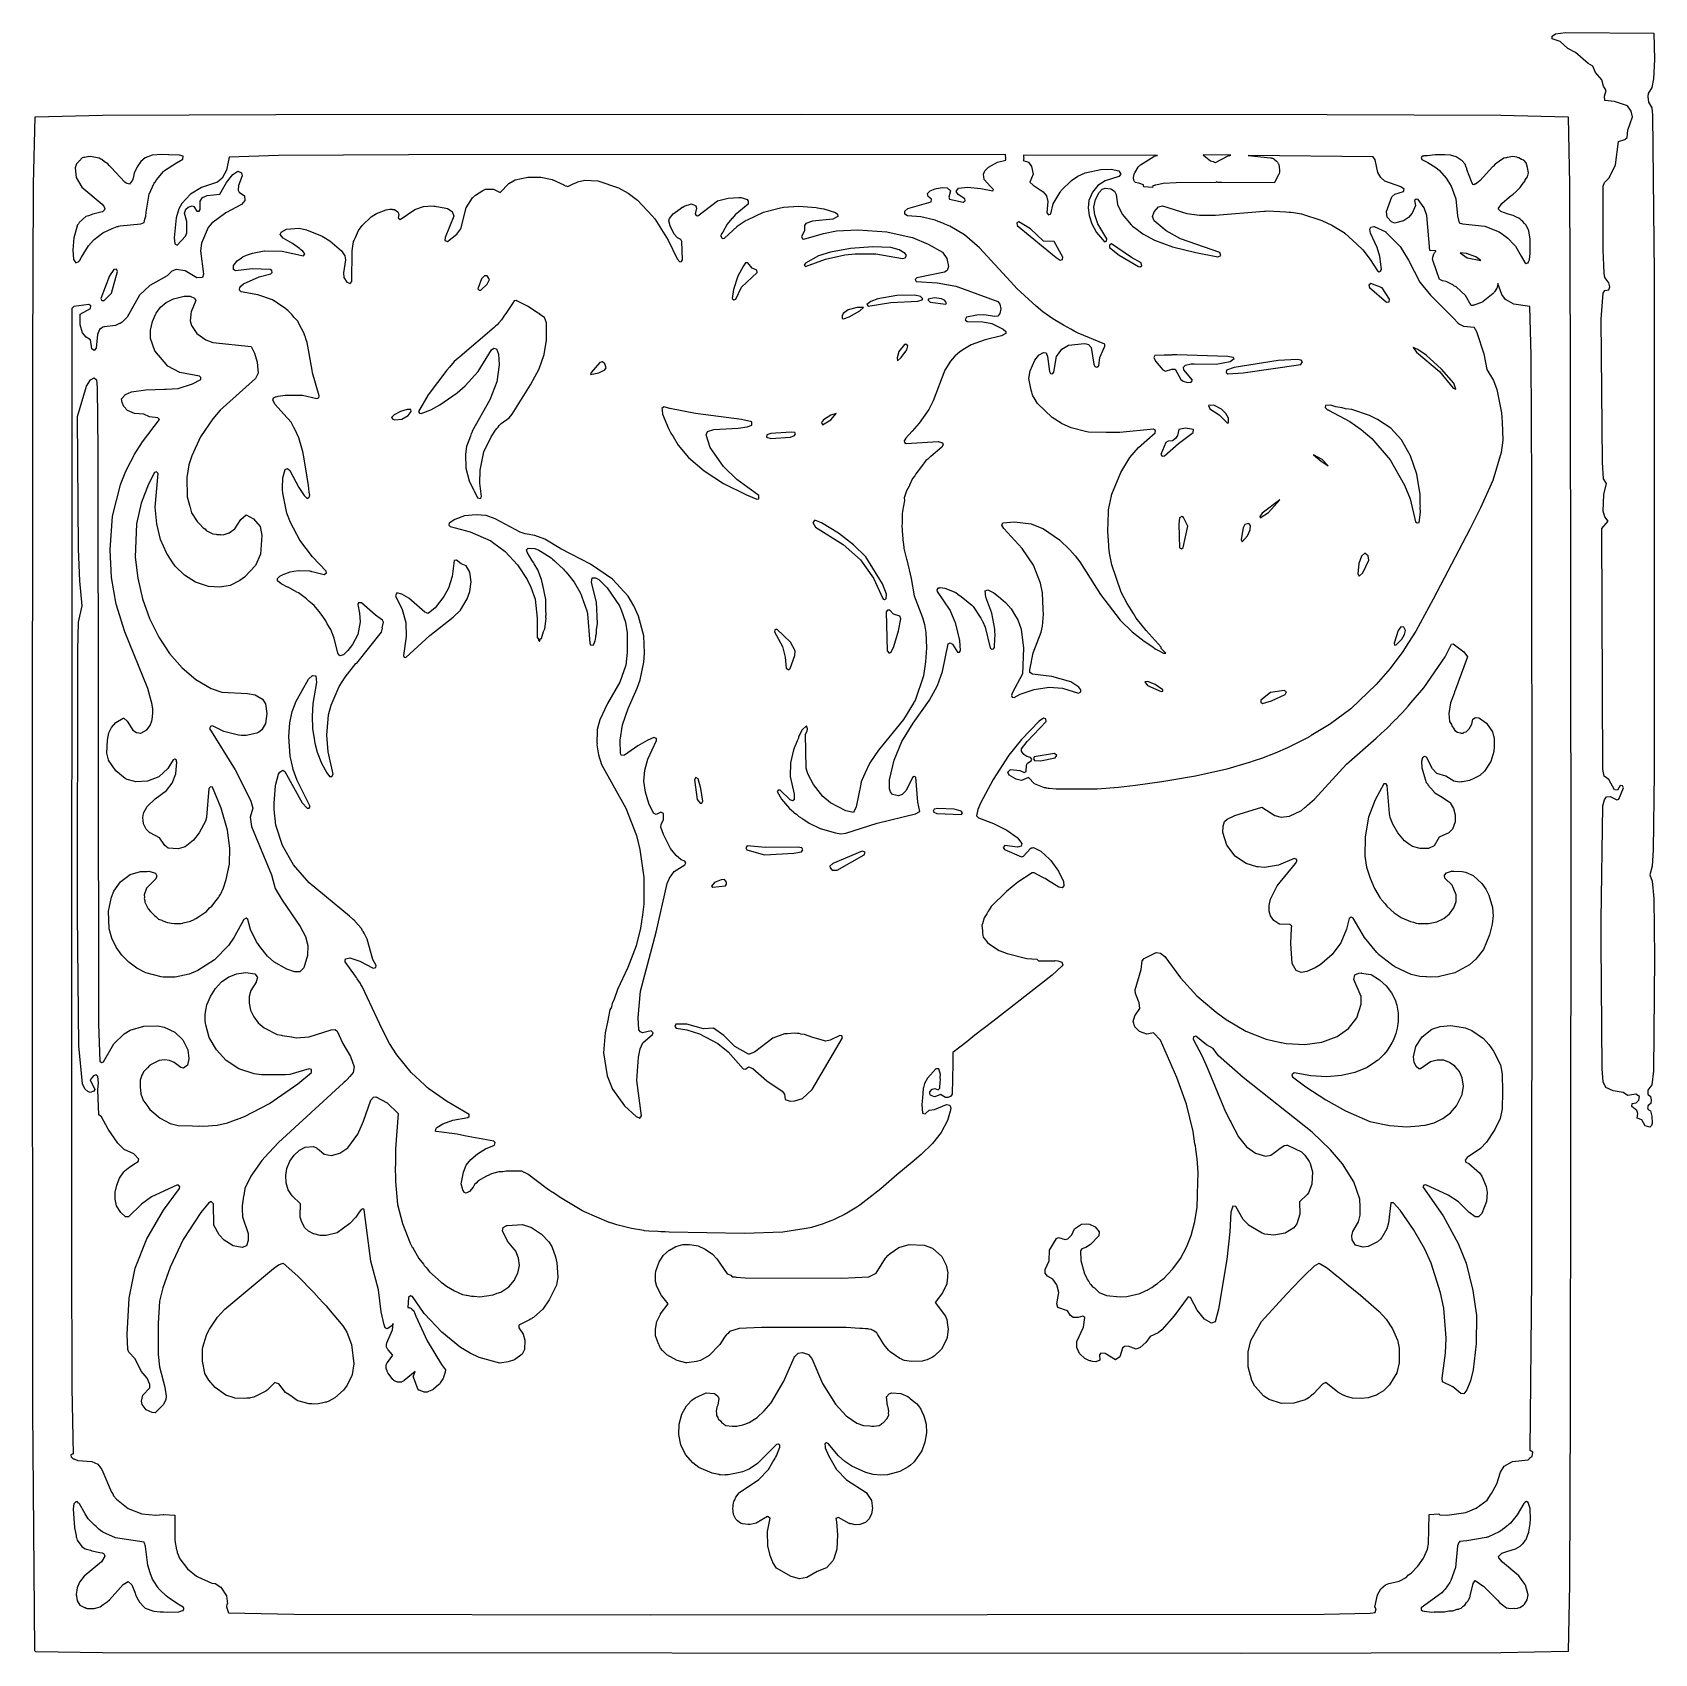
# Model space of a CAD drawing. Header units: millimetres. Extents: x 15 to 300, y 15 to 300.
import ezdxf

# ---------------------------------------------------------------- set-up
doc = ezdxf.new("R2010")
doc.units = ezdxf.units.MM
doc.layers.add('CUT', color=7, linetype='CONTINUOUS')

msp = doc.modelspace()

# ---------------------------------------------------------------- linework, layer by layer
at = {"layer": 'CUT'}
for points in [[(298.4299, 113.7794), (298.448, 113.0606), (298.8801, 112.7021), (299.0338, 112.0649), (298.9472, 111.4315), (298.4696, 111.1071), (298.3663, 110.6978), (298.4674, 110.4185), (298.8953, 110.1691), (299.1509, 109.218), (299.1788, 107.92), (299.0927, 107.5584), (298.7785, 107.3089), (297.953, 107.5248), (297.3757, 108.6056), (296.579, 108.8946), (296.7001, 109.7146), (296.5119, 110.1923), (295.6078, 110.9494), (295.6646, 111.4774), (296.3847, 111.5707), (296.8421, 112.0209), (296.9398, 112.6496), (296.298, 113.0754), (294.8886, 112.837), (294.0962, 113.398), (292.3428, 113.6545), (291.0704, 114.2861), (290.5908, 115.2796), (290.4023, 117.5563), (290.2109, 139.7369), (290.2147, 143.7009), (290.5223, 163.7388), (290.8171, 164.7699), (291.1985, 165.3214), (291.7895, 165.3575), (292.9728, 164.7905), (293.3354, 164.8859), (294.1344, 166.8865), (293.9605, 167.2081), (293.5766, 167.2585), (293.1295, 166.4447), (292.5901, 166.5071), (291.5839, 168.3294), (290.7886, 168.9548), (290.5224, 170.1119), (290.3414, 212.4302), (291.4508, 213.7263), (290.8507, 214.4834), (290.6131, 215.4376), (290.7069, 218.3657), (291.1679, 220.323), (290.614, 221.1443), (290.4622, 224.0895), (290.2508, 249.1862), (290.5912, 253.7414), (290.9041, 254.2007), (291.5633, 254.2992), (291.7563, 254.8335), (291.5625, 255.5687), (290.8764, 256.4897), (290.764, 257.2427), (290.5829, 261.3272), (290.6131, 272.5477), (290.8241, 273.1773), (291.6172, 273.976), (292.7733, 276.266), (293.2814, 280.3839), (294.3821, 280.7035), (294.7884, 281.0465), (294.9352, 282.3515), (295.7392, 284.6717), (295.4767, 285.6687), (294.8641, 286.6362), (292.5834, 287.3868), (290.8997, 287.5838), (290.7966, 288.3121), (291.1279, 289.333), (290.6554, 290.0577), (290.3315, 291.1855), (289.2577, 292.4915), (288.7552, 293.5865), (287.97, 294.0447), (285.7134, 296.009), (284.3975, 296.6859), (283.0285, 297.8989), (281.6364, 298.4173), (281.6524, 298.8517), (282.2006, 299.3003), (283.9642, 299.5169), (299.4901, 299.3787), (299.6075, 294.7504), (299.4263, 291.3867), (299.1135, 289.8214), (298.5005, 288.7848), (298.3997, 288.2616), (298.5533, 287.2561), (299.1461, 286.2911), (299.2754, 284.9658), (299.5169, 257.218), (299.5471, 169.4451), (299.3655, 155.9641), (299.2125, 153.1411), (298.7989, 151.6046), (299.1846, 150.5001), (299.486, 147.4513), (299.6075, 137.1386), (299.3952, 117.1589), (299.151, 114.7542)], [(15.2488, 284.7061), (27.0823, 284.9636), (57.546, 285.0844), (149.8487, 285.175), (242.1506, 285.0844), (272.6158, 284.9636), (284.4343, 284.721), (284.6919, 272.8875), (284.8126, 242.3635), (284.9032, 149.9702), (284.8126, 57.5777), (284.6919, 27.0521), (284.4493, 15.2335), (272.6158, 14.976), (227.0611, 14.8637), (27.0794, 14.9761), (15.4032, 15.1571), (15.1889, 15.3713), (14.8854, 57.5762), (14.7948, 149.9694), (14.8854, 242.3619), (15.0062, 272.8875)], [(48.9421, 23.5493), (48.8515, 23.0662), (49.2139, 22.0095), (60.7176, 21.7679), (123.2787, 21.6471), (241.6073, 21.7679), (249.6992, 21.9491), (250.5446, 22.1), (250.7257, 22.7039), (250.5748, 22.9757), (250.4812, 22.9991), (250.9718, 25.1867), (251.5208, 26.2412), (252.376, 26.9333), (252.9503, 27.1517), (254.7415, 27.5651), (256.0096, 28.2293), (256.4168, 28.7148), (256.8586, 28.987), (258.0704, 30.191), (259.0196, 31.6399), (259.7281, 33.197), (259.9331, 34.1167), (260.0586, 39.3074), (261.7434, 39.3692), (261.9276, 39.25), (263.1957, 39.1594), (266.4566, 39.6123), (268.2984, 40.3672), (270.2308, 41.8164), (270.9344, 42.937), (270.9789, 42.9845), (271.8979, 44.6534), (272.5751, 46.701), (273.2122, 47.7494), (274.6518, 48.5636), (277.435, 48.8776), (277.7556, 49.2166), (277.7562, 49.2846), (278.1415, 49.4856), (278.2623, 50.2404), (277.7677, 50.5023), (278.0526, 80.736), (278.1432, 150.3324), (278.0526, 219.8678), (277.9318, 242.8093), (277.686, 251.3943), (274.8893, 251.8306), (273.453, 252.6136), (272.785, 253.4825), (272.0868, 255.4127), (272.0534, 255.0918), (272.0336, 254.9665), (272.0007, 254.844), (271.955, 254.7257), (271.8971, 254.6128), (271.5313, 253.984), (271.471, 253.8905), (271.4023, 253.8031), (271.3258, 253.7224), (271.2421, 253.6491), (269.535, 252.288), (269.4336, 252.2154), (269.3252, 252.1538), (269.211, 252.1037), (268.0323, 251.6584), (267.9266, 251.624), (267.8181, 251.5995), (267.7078, 251.5851), (267.5967, 251.581), (267.4856, 251.5873), (267.4304, 251.5955), (266.4263, 253.3528), (264.7587, 254.8455), (264.3911, 255.0122), (264.3314, 255.0597), (264.3052, 255.1385), (264.2534, 255.1218), (264.1825, 255.1783), (262.9985, 255.7711), (262.3772, 255.9252), (261.9165, 256.1341), (261.8567, 256.1479), (260.7136, 259.3343), (260.6794, 259.4467), (260.6563, 259.562), (260.6447, 259.6789), (260.6445, 259.7965), (260.6558, 259.9134), (260.6785, 260.0288), (260.7714, 260.4026), (260.8028, 260.5082), (260.8438, 260.6104), (260.8939, 260.7084), (260.9529, 260.8014), (261.0201, 260.8887), (261.095, 260.9694), (261.1857, 261.0584), (261.2026, 261.1268), (261.2126, 261.1551), (260.1614, 261.2507), (259.6435, 267.3549), (259.162, 268.7072), (258.1214, 270.1646), (257.7697, 270.27), (257.4866, 270.0362), (257.6056, 269.1141), (257.0735, 267.7977), (256.3865, 267.0215), (255.5215, 266.4624), (253.949, 266.0394), (253.42, 266.2434), (252.6715, 267.0548), (252.55, 268.065), (253.4686, 270.6304), (254.0092, 271.1239), (255.5015, 271.5642), (255.6637, 271.9696), (255.0639, 272.4305), (252.2456, 273.4186), (251.5505, 274.0311), (251.0431, 274.9273), (250.5539, 277.1706), (250.202, 277.6794), (228.256, 277.9185), (232.1862, 277.5135), (232.3025, 277.4957), (232.4165, 277.4666), (232.527, 277.4265), (232.6331, 277.3758), (232.7338, 277.3149), (232.828, 277.2445), (233.238, 276.9054), (233.3274, 276.8235), (233.4082, 276.7329), (233.4793, 276.6347), (233.5402, 276.5298), (233.5902, 276.4192), (233.6288, 276.3042), (233.6555, 276.1859), (233.6702, 276.0655), (233.7354, 275.1445), (233.7381, 275.0325), (233.7303, 274.9208), (233.7122, 274.8102), (233.6838, 274.7019), (233.6455, 274.5966), (233.5975, 274.4954), (232.9536, 273.2871), (232.8914, 273.1833), (232.8498, 273.1275), (223.6415, 273.1612), (222.9386, 273.1559), (222.7065, 273.2725), (222.5676, 273.1531), (215.6388, 273.1004), (213.3501, 272.9787), (212.0534, 272.6913), (211.8362, 272.6887), (211.801, 272.6353), (211.5423, 272.578), (211.4695, 272.3185), (209.9107, 272.3972), (209.9196, 272.5285), (209.8826, 272.5527), (209.8729, 272.7464), (209.0465, 273.0731), (208.4229, 273.1429), (208.3931, 273.1813), (208.3282, 273.2733), (208.2723, 273.3709), (208.2258, 273.4734), (208.189, 273.5798), (208.1624, 273.6892), (208.1462, 273.8006), (208.1405, 273.913), (208.1453, 274.0254), (208.1741, 274.3456), (208.1888, 274.4534), (208.2132, 274.5595), (208.2471, 274.6629), (208.2902, 274.7628), (208.3422, 274.8584), (208.956, 275.8746), (209.0186, 275.968), (209.0896, 276.0551), (209.1685, 276.1352), (209.2545, 276.2076), (209.3469, 276.2716), (211.6695, 277.7241), (211.7721, 277.7815), (211.8797, 277.8285), (211.9915, 277.8648), (212.1062, 277.89), (212.3058, 277.9236), (188.8109, 277.9663), (188.8123, 277.9493), (188.8107, 277.8331), (188.8022, 277.7577), (188.8134, 277.7192), (188.8348, 277.605), (188.8451, 277.4892), (188.8441, 277.3729), (188.8319, 277.2573), (188.8086, 277.1434), (188.7743, 277.0323), (188.7701, 277.0222), (189.6731, 276.7312), (190.2232, 276.0021), (190.487, 274.66), (189.9352, 273.2441), (190.4777, 272.6842), (192.2856, 271.5379), (192.839, 270.8292), (193.0544, 269.8556), (192.8751, 267.8248), (193.1855, 267.4812), (193.6051, 267.6773), (194.0382, 269.4303), (195.2391, 271.4955), (195.2404, 271.4971), (195.2427, 271.5002), (195.2787, 271.5471), (195.4302, 271.7445), (197.2246, 273.5191), (198.366, 274.2645), (199.6487, 274.8731), (202.3718, 275.4483), (204.224, 275.4813), (205.5604, 275.2032), (205.8866, 274.6184), (205.5394, 274.2058), (203.1705, 273.4817), (201.8707, 272.6179), (200.9221, 271.457), (200.2993, 270.0328), (200.154, 268.7226), (200.3216, 267.3604), (200.816, 265.9092), (201.6428, 264.4051), (203.0137, 262.7715), (203.3682, 262.8787), (203.4629, 263.2712), (201.8854, 265.9351), (201.3036, 267.5064), (201.1496, 268.8281), (201.4352, 270.184), (202.077, 271.4412), (202.6343, 272.0066), (203.1511, 272.1615), (204.1665, 272.0617), (204.7553, 271.6573), (205.0634, 271.0407), (205.2927, 269.3071), (206.11, 267.6229), (207.7096, 265.7493), (207.8406, 265.6455), (207.9714, 265.4863), (208.5166, 265.1104), (209.7333, 264.1471), (211.8078, 263.0523), (214.9532, 261.8848), (219.06, 260.8659), (222.9359, 260.1445), (223.4509, 260.3685), (223.2689, 260.8644), (216.3731, 263.2748), (213.8625, 264.6525), (211.7238, 266.4597), (211.446, 267.2096), (211.7375, 268.0127), (212.5361, 268.8952), (213.1934, 269.0814), (217.4862, 267.7517), (219.717, 267.4519), (222.4967, 267.4524), (230.9787, 268.1455), (231.0437, 268.1474), (231.1009, 268.1492), (231.3024, 268.1552), (231.6187, 268.1646), (234.8477, 268.0292), (235.4627, 267.9709), (235.6798, 267.9503), (235.7764, 267.9411), (236.2079, 267.9002), (237.6249, 267.653), (241.1903, 266.5223), (242.9587, 265.6972), (244.9637, 264.4518), (245.0853, 264.3645), (245.1121, 264.3453), (245.1752, 264.3), (245.2137, 264.2724), (247.3564, 262.3499), (248.3654, 261.3311), (249.6815, 259.6738), (250.9702, 257.6397), (251.2308, 257.499), (251.5151, 257.5823), (251.661, 257.8794), (251.361, 260.1825), (250.9192, 261.7651), (249.7533, 264.2782), (249.6137, 264.9822), (249.8105, 265.3126), (250.3298, 265.4225), (250.3432, 265.4205), (250.3491, 265.4195), (250.3515, 265.4192), (250.3525, 265.419), (252.4114, 264.486), (252.4117, 264.4858), (252.4141, 264.4837), (252.4149, 264.4831), (252.4287, 264.4717), (254.9222, 261.9136), (256.4281, 259.504), (258.4127, 255.6541), (260.2737, 253.3702), (264.2808, 249.3643), (265.0448, 248.5537), (265.0941, 248.5512), (265.3569, 248.2884), (266.0322, 247.9344), (267.9501, 247.7459), (268.0753, 247.4852), (268.1103, 247.4123), (268.1418, 247.3466), (268.3902, 246.8293), (269.6144, 243.0632), (270.1596, 240.3161), (271.3561, 238.4057), (271.9347, 236.8256), (272.7437, 232.743), (272.8676, 231.061), (272.9769, 227.9387), (272.6743, 225.7371), (271.2161, 220.8623), (269.0345, 216.0232), (267.1987, 212.3239), (260.7565, 199.9974), (257.6694, 194.377), (256.4296, 192.3731), (255.3921, 190.8163), (253.1605, 187.8307), (250.7554, 185.0296), (250.7535, 185.0274), (246.2544, 180.7696), (242.6877, 178.1143), (242.5409, 178.0109), (239.3422, 176.0559), (239.2453, 176.0015), (238.8665, 175.7887), (238.785, 175.743), (238.1123, 175.3653), (235.1469, 173.9134), (233.0105, 172.9912), (230.566, 172.0388), (229.4693, 171.6672), (228.9284, 171.484), (228.6792, 171.3995), (228.4353, 171.3169), (224.4974, 170.1445), (219.0217, 168.9048), (213.0981, 167.9078), (208.4505, 167.3017), (205.4812, 166.951), (201.7552, 166.6694), (200.7929, 166.6383), (198.3207, 166.6384), (196.2229, 166.6384), (195.42, 166.6384), (194.5415, 166.6384), (193.3073, 166.7518), (193.1323, 166.7767), (192.908, 166.8183), (192.8245, 166.8337), (192.7443, 166.8486), (192.4717, 166.8991), (190.7325, 167.5518), (189.6911, 168.6739), (188.4562, 168.1818), (187.5105, 168.4061), (186.3158, 169.125), (186.03, 169.6489), (186.5269, 170.0733), (188.1704, 169.9232), (188.9054, 169.5469), (189.2955, 169.7218), (189.3283, 170.8791), (189.515, 171.2105), (190.1519, 171.5931), (190.2405, 171.916), (190.0458, 172.1883), (189.3739, 172.3655), (188.8523, 172.7499), (188.4832, 173.2931), (188.4525, 173.7168), (189.4227, 174.9836), (192.7625, 178.5311), (192.7548, 179.02), (192.3097, 179.1319), (191.5752, 178.5652), (188.4395, 175.3407), (186.2456, 172.6046), (183.4561, 168.3152), (181.2576, 164.159), (180.7761, 163.0674), (180.5597, 161.9678), (180.9217, 161.6329), (183.5611, 160.6423), (185.8926, 159.4158), (187.7048, 158.1656), (187.7747, 158.109), (188.5412, 157.0797), (188.4076, 156.6539), (187.7266, 156.4338), (185.5266, 156.7468), (185.2487, 156.409), (185.46, 156.026), (188.458, 154.754), (188.7785, 154.8653), (190.0426, 156.2499), (190.0437, 156.2508), (190.0451, 156.252), (190.0463, 156.2529), (190.0509, 156.2567), (190.1272, 156.2869), (190.2295, 156.3139), (190.3266, 156.3395), (190.4016, 156.3592), (190.5492, 156.3981), (190.5665, 156.3917), (191.8383, 155.7289), (193.346, 154.3757), (193.5822, 154.1435), (194.9476, 152.2662), (195.8153, 150.4454), (195.8882, 149.658), (195.6111, 149.3436), (194.9811, 149.4389), (193.0315, 150.6376), (192.5982, 150.9294), (192.4197, 151.0137), (192.1014, 151.2094), (190.6617, 151.9652), (190.3087, 151.9361), (187.7906, 150.3241), (185.8068, 148.703), (183.1542, 146.0201), (182.7843, 145.4494), (182.5902, 145.2442), (182.3402, 144.7641), (181.8911, 144.0712), (181.6177, 142.9882), (181.4919, 142.7837), (181.5906, 141.7683), (181.5843, 141.316), (181.6585, 141.0701), (181.7032, 140.6098), (181.8155, 140.5493), (181.824, 140.5214), (182.4627, 139.7028), (182.8497, 139.4456), (182.9473, 139.3404), (183.3879, 139.0879), (184.5183, 138.3365), (185.9558, 137.7637), (189.3922, 136.8901), (191.1346, 136.7642), (191.4256, 136.4733), (194.3242, 136.4733), (194.3806, 136.5298), (194.812, 136.4986), (195.5132, 136.2731), (195.7337, 135.784), (195.5577, 135.5358), (193.8562, 133.9765), (183.4186, 125.8677), (180.237, 123.4191), (178.8826, 122.2898), (176.4172, 120.3811), (176.4222, 119.3592), (176.3875, 118.7017), (176.4077, 118.4979), (176.2644, 113.0989), (175.9683, 112.6914), (175.529, 112.5136), (175.3978, 112.5128), (175.3383, 112.5125), (175.1646, 112.5114), (175.1187, 112.5111), (174.2043, 113.0252), (173.2403, 112.621), (173.0053, 112.6621), (172.4765, 112.9372), (172.403, 113.0035), (172.3421, 113.099), (172.3325, 113.5191), (172.7435, 113.9739), (173.2382, 114.0969), (173.8057, 113.8542), (174.1415, 114.119), (174.1785, 115.2825), (174.2163, 115.6046), (174.2014, 116.0039), (174.2185, 116.541), (173.9181, 117.5527), (173.4072, 117.5201), (171.9749, 115.8861), (171.4053, 114.9797), (171.2209, 114.2416), (171.2076, 114.0761), (171.1958, 114.0466), (171.0742, 112.4336), (171.0748, 112.4309), (170.9831, 111.2952), (171.078, 109.7764), (171.5215, 109.6388), (172.2666, 110.2789), (173.1761, 110.4241), (175.2796, 111.256), (175.2862, 111.2579), (175.2876, 111.2583), (175.2891, 111.2587), (175.292, 111.2595), (175.896, 111.1747), (176.0289, 110.7081), (175.992, 110.4012), (175.9759, 110.2677), (175.9733, 110.246), (175.9563, 110.1048), (175.4413, 108.4487), (174.3496, 106.3607), (172.841, 104.4297), (170.8288, 102.506), (169.2428, 101.1465), (166.5451, 98.9454), (163.7494, 96.4455), (160.0459, 93.6024), (159.5183, 93.2742), (157.7649, 92.1999), (157.5983, 92.0979), (157.5463, 92.066), (157.3963, 91.9741), (155.9365, 91.2342), (155.4412, 91.0453), (155.1399, 90.9305), (154.9939, 90.8748), (153.4466, 90.285), (151.5985, 89.6724), (150.6317, 89.4833), (146.5588, 88.8619), (139.833, 88.6183), (126.5857, 88.8658), (125.8617, 88.8941), (125.185, 88.9336), (125.104, 88.9383), (124.6269, 88.9662), (123.0031, 89.061), (122.2453, 89.1174), (122.2452, 89.1175), (122.2433, 89.1178), (122.1342, 89.1362), (119.9649, 89.5019), (117.4045, 90.1245), (116.6922, 90.3621), (116.0912, 90.5625), (116.0591, 90.5732), (116.0445, 90.5781), (111.7014, 92.4358), (111.2495, 92.668), (107.4709, 94.9341), (106.4481, 95.6245), (105.774, 96.0795), (105.5998, 96.1971), (105.194, 96.471), (103.257, 97.9274), (101.7998, 99.0664), (101.2199, 99.3229), (101.1141, 99.3281), (100.7392, 99.5629), (99.6477, 99.5689), (99.5849, 99.5792), (99.455, 99.5699), (97.9856, 99.578), (97.4058, 99.4613), (96.6777, 99.4237), (95.3814, 99.0845), (95.291, 99.0356), (95.1607, 99.0094), (94.7868, 98.8094), (94.6619, 98.7719), (94.5166, 98.6648), (93.0408, 97.8753), (92.7142, 97.4712), (92.4241, 97.204), (92.1506, 96.7741), (91.5432, 96.0227), (90.9642, 95.7154), (90.6227, 95.85), (90.5235, 96.0075), (90.4154, 96.1791), (90.3648, 96.2595), (90.3352, 96.3064), (90.0705, 97.3457), (90.0708, 97.3505), (90.4631, 99.3737), (90.956, 100.6104), (91.77, 101.6375), (92.9142, 102.6313), (94.364, 103.4846), (95.9456, 104.1181), (96.0664, 104.6291), (95.794, 104.8232), (90.6433, 105.7739), (89.3596, 106.0665), (85.6531, 106.5473), (85.5722, 106.5999), (85.6211, 106.9235), (85.7096, 107.0867), (85.7468, 107.1552), (85.7807, 107.2177), (85.7821, 107.2203), (86.8279, 107.8844), (88.5793, 108.5394), (91.2247, 108.9872), (91.4497, 109.1812), (91.459, 109.513), (87.5023, 111.8429), (84.4046, 114.0333), (84.1198, 114.2781), (83.9964, 114.3842), (83.8729, 114.4903), (83.6993, 114.6396), (81.2679, 116.8959), (78.7763, 119.9675), (77.4757, 121.9944), (76.2051, 124.4743), (72.707, 132.0147), (72.4722, 132.3506), (72.4044, 132.4987), (71.8068, 133.3482), (71.6821, 133.552), (71.4957, 133.7904), (69.6971, 136.3472), (69.7182, 136.6982), (69.7389, 136.7572), (69.7494, 136.7871), (69.7547, 136.8022), (69.7621, 136.8229), (70.0795, 136.9369), (70.2673, 136.965), (70.2914, 136.9686), (70.2952, 136.9692), (70.4955, 136.9992), (72.2974, 136.4273), (74.6206, 135.2018), (75.0841, 135.3564), (75.1283, 135.6823), (74.5338, 136.7544), (73.5412, 140.3033), (73.0621, 141.384), (72.9282, 141.5585), (72.9248, 141.5682), (72.7531, 141.7887), (72.5664, 142.1843), (71.472, 143.4344), (71.4245, 143.4954), (71.4047, 143.5113), (71.3974, 143.5196), (71.0943, 143.76), (71.0481, 143.797), (70.4615, 144.3388), (63.3658, 150.1961), (60.635, 153.3582), (60.6329, 153.3612), (60.6328, 153.3613), (60.6319, 153.3626), (60.6164, 153.3846), (58.7054, 156.7313), (57.5297, 160.3489), (57.2133, 163.0993), (57.2526, 164.1809), (57.4812, 167.2315), (57.5351, 167.4954), (58.0254, 169.262), (58.2273, 169.6346), (58.7362, 169.9549), (59.1369, 169.7182), (62.1389, 164.2475), (63.0152, 163.29), (63.3867, 163.3074), (63.5711, 163.59), (61.4226, 167.8107), (61.2799, 168.1779), (60.5749, 170.0868), (60.4343, 170.6866), (60.0657, 172.4501), (59.8137, 175.894), (59.9643, 178.2986), (60.3716, 180.271), (60.9152, 181.6298), (61.0665, 181.9873), (63.2844, 185.9468), (63.9856, 186.5752), (64.5312, 186.5473), (64.6415, 185.386), (64.0095, 181.7013), (63.8875, 179.4861), (63.9753, 177.3065), (64.3024, 175.1502), (64.3112, 175.1148), (64.2959, 175.0936), (64.4026, 174.7477), (64.8064, 173.1272), (65.5679, 171.2049), (66.4699, 169.502), (66.9513, 168.8915), (67.3445, 168.8514), (67.5687, 169.2509), (66.7015, 173.178), (66.4564, 176.1325), (66.7887, 179.6686), (67.2294, 181.3978), (68.6463, 184.6534), (69.6839, 186.3361), (71.5669, 188.6808), (71.7685, 188.7383), (76.056, 194.2034), (76.2371, 194.928), (76.1829, 194.9993), (76.438, 195.9407), (76.2812, 196.2964), (75.0012, 197.1955), (72.5652, 199.3782), (72.0713, 199.3793), (71.9299, 199.0406), (72.2475, 197.5566), (72.3103, 196.0266), (71.8998, 193.7858), (70.9864, 192.0192), (70.1863, 190.969), (69.4145, 190.2291), (68.7596, 190.0547), (68.426, 190.5239), (67.8006, 193.1766), (67.2102, 194.663), (66.5547, 195.6899), (66.3123, 196.1946), (65.755, 196.9426), (65.3428, 197.5883), (65.0538, 197.8836), (64.2895, 198.9094), (63.3268, 199.6486), (62.8934, 200.0915), (61.5175, 201.1043), (61.2395, 201.2513), (61.2243, 201.263), (59.6712, 202.0987), (59.5781, 202.1304), (58.481, 202.7109), (57.8277, 203.2422), (57.8332, 203.6334), (58.0935, 203.9451), (58.2147, 204.0346), (58.8138, 204.3575), (60.0699, 204.8167), (60.7041, 204.9268), (61.5889, 205.0282), (63.4429, 204.9561), (63.6161, 204.92), (63.7212, 204.8981), (63.7655, 204.8889), (64.1304, 204.8128), (65.9943, 204.3257), (66.4234, 204.6221), (66.355, 204.9468), (63.9624, 207.4522), (61.7299, 210.3785), (60.0791, 213.4897), (59.4557, 215.113), (58.7612, 218.6412), (58.7107, 219.1901), (58.697, 219.34), (58.6944, 219.368), (58.682, 219.5023), (58.7583, 221.3133), (59.1683, 222.7499), (59.5557, 222.9404), (60.0024, 222.5695), (61.572, 219.5985), (62.5014, 218.1938), (63.0545, 217.7026), (63.2511, 217.8578), (63.3902, 217.9209), (63.4089, 217.9823), (63.481, 218.0393), (63.4676, 218.1746), (63.4889, 218.2443), (63.4083, 218.7727), (63.2889, 219.9779), (62.777, 222.9132), (62.4161, 225.28), (62.2443, 225.9064), (62.2082, 226.1388), (62.0729, 226.5308), (61.575, 228.3455), (60.9462, 229.7176), (60.6675, 230.1354), (60.1952, 231.0636), (59.6223, 231.7026), (59.4705, 231.9302), (57.9337, 233.5902), (57.9232, 233.5973), (57.4009, 234.1799), (56.9758, 234.9626), (57.1273, 235.3539), (57.4723, 235.5463), (57.4804, 235.5483), (57.5356, 235.5621), (57.7554, 235.6171), (57.9267, 235.66), (59.1509, 235.837), (62.2318, 235.8057), (64.7525, 235.2516), (65.058, 235.3759), (65.1586, 235.69), (63.9874, 239.7713), (63.8956, 240.2355), (63.0162, 245.1019), (62.8137, 245.7072), (62.7567, 245.9957), (62.6323, 246.2497), (62.4515, 246.7904), (61.6269, 248.3024), (61.3795, 248.8076), (60.6819, 249.5331), (60.3931, 249.9397), (59.9068, 250.3811), (59.6273, 250.7043), (59.4116, 250.854), (59.2777, 250.9933), (57.7964, 251.9753), (57.2291, 252.3691), (57.1672, 252.3924), (56.9288, 252.5505), (54.3798, 253.4445), (51.4175, 253.9676), (51.1344, 254.2422), (51.1329, 254.3978), (51.2106, 254.7091), (51.2267, 254.7308), (51.2548, 254.7686), (51.2901, 254.8162), (51.3836, 254.9421), (51.8745, 255.3554), (51.8754, 255.3559), (54.6304, 256.6268), (56.6678, 257.1594), (56.8622, 257.391), (56.8122, 257.725), (56.52, 257.8943), (53.371, 258.004), (50.4425, 257.6417), (50.0763, 257.8948), (50.1011, 258.5791), (50.7311, 259.3926), (51.478, 259.9543), (51.5389, 259.9923), (51.6871, 260.0845), (51.8044, 260.1576), (51.8302, 260.1736), (52.3755, 260.4288), (53.4441, 260.7605), (55.4889, 261.1924), (55.5038, 261.193), (55.512, 261.1933), (55.5183, 261.1936), (55.5667, 261.1955), (58.6498, 261.1059), (62.4082, 260.2721), (62.6016, 260.6524), (62.2844, 261.089), (61.8498, 261.4131), (61.7743, 261.4837), (61.6602, 261.5544), (60.4359, 262.4672), (58.8202, 263.3832), (58.3058, 264.0157), (58.4377, 264.398), (58.4657, 264.4301), (59.3897, 264.9662), (61.6153, 265.1203), (62.9085, 264.8703), (65.6607, 263.7211), (67.0127, 262.9031), (69.0606, 261.1558), (69.6375, 260.2849), (69.7728, 259.5605), (69.4136, 257.2866), (69.4866, 256.4942), (70.0236, 255.6686), (70.5901, 255.4316), (70.8604, 255.7768), (70.9246, 261.1758), (71.1777, 262.7857), (71.277, 263.0101), (71.2805, 263.0181), (71.2884, 263.0361), (71.4956, 263.505), (72.06, 264.7315), (72.709, 265.6342), (74.2839, 267.155), (75.1818, 267.7163), (76.915, 268.3864), (77.1662, 268.4433), (77.5293, 268.4624), (77.9332, 268.4574), (77.9892, 268.4567), (78.038, 268.4561), (78.3761, 268.4519), (78.9713, 268.0323), (79.1335, 267.5716), (78.998, 266.9348), (79.3891, 266.6762), (81.9493, 268.4136), (83.4438, 268.9576), (84.2153, 269.0332), (84.7674, 269.0745), (85.2684, 269.0182), (85.5027, 268.9919), (85.7345, 268.9658), (86.1586, 268.9182), (87.6518, 268.6078), (88.5023, 268.104), (88.7651, 267.2654), (87.2406, 263.5255), (87.2195, 262.967), (87.6534, 262.7859), (89.3006, 264.1171), (90.0196, 265.031), (90.9674, 268.6989), (92.0349, 270.468), (92.5606, 270.9457), (93.8952, 271.7914), (94.3387, 271.9801), (95.7645, 272.0216), (96.914, 271.4268), (98.4337, 273.008), (99.5776, 273.6628), (101.747, 274.0914), (104.0346, 274.0939), (106.0407, 273.6918), (108.0976, 272.7866), (108.1215, 272.7067), (108.3933, 272.5859), (108.4963, 272.6111), (108.8026, 272.4763), (109.7085, 272.9074), (109.752, 272.918), (110.4766, 273.2501), (110.5061, 273.287), (110.5223, 273.2947), (111.7822, 273.6045), (114.0625, 273.4588), (117.6706, 272.2108), (119.383, 271.2662), (121.0147, 270.0441), (123.6241, 267.32), (123.7353, 267.1856), (123.7952, 267.1131), (123.849, 267.048), (124.0869, 266.7602), (126.4442, 263.068), (128.0015, 259.7766), (128.4398, 259.2402), (128.7394, 259.2826), (128.9252, 259.565), (128.8087, 262.8083), (128.6323, 263.1688), (128.0368, 263.4268), (127.4737, 264.1198), (126.743, 265.5505), (126.5451, 266.4458), (126.6617, 266.8654), (127.3145, 267.648), (128.4969, 268.5512), (128.8987, 268.8209), (128.8997, 268.8214), (128.9326, 268.8372), (128.9658, 268.8533), (129.2362, 268.9838), (130.54, 269.413), (131.2843, 269.0596), (131.3973, 268.6376), (131.1389, 267.6459), (131.3274, 267.3752), (131.6198, 267.3349), (135.1051, 269.9456), (136.9799, 270.4071), (138.8188, 270.5612), (138.8582, 270.5612), (138.8768, 270.5612), (138.9696, 270.5613), (139.2167, 270.5614), (140.2723, 270.1998), (140.4862, 269.8928), (140.4345, 269.3821), (138.1937, 267.5178), (137.6299, 266.8604), (137.6225, 266.8543), (137.6168, 266.8452), (136.7693, 265.8571), (136.004, 264.4458), (135.7867, 264.1276), (135.7356, 263.9508), (135.6723, 263.834), (135.6901, 263.7936), (135.6656, 263.7089), (135.8347, 263.4673), (135.8931, 263.3353), (136.2843, 263.3965), (138.5066, 265.4649), (138.5456, 265.4918), (139.9109, 266.4276), (139.9395, 266.4413), (140.0424, 266.4905), (140.3457, 266.6355), (143.1283, 267.966), (143.1716, 267.9813), (146.1328, 268.7402), (146.6398, 268.8367), (149.3807, 268.9907), (152.3988, 268.7552), (152.6244, 268.7205), (152.6577, 268.7154), (153.3614, 268.6073), (153.7701, 268.5445), (155.7867, 267.8886), (156.1593, 267.5882), (156.1977, 267.1824), (155.3312, 266.7357), (151.7681, 266.3669), (150.5709, 265.9748), (150.3452, 265.6154), (150.3763, 264.6879), (149.8088, 263.6712), (149.9751, 263.2785), (150.2625, 263.2189), (153.7115, 264.2413), (155.9696, 264.6699), (159.7418, 264.8545), (164.801, 264.5194), (169.2806, 263.5207), (169.2826, 263.52), (169.294, 263.516), (169.2961, 263.5153), (169.2992, 263.5142), (172.0657, 262.361), (174.5662, 260.9358), (175.3172, 259.796), (175.6289, 258.4362), (175.3913, 257.7127), (174.9612, 257.4474), (170.0482, 256.4394), (169.7973, 256.1287), (169.9519, 255.7604), (173.6465, 255.5522), (176.9274, 254.9371), (177.0979, 254.8839), (177.2029, 254.8512), (177.2806, 254.8269), (177.2931, 254.823), (184.3273, 252.2624), (184.6511, 251.8155), (184.8115, 250.9747), (184.6727, 250.1891), (184.3239, 249.7182), (183.7829, 249.6127), (181.845, 249.9408), (180.5955, 249.8544), (178.8219, 249.5192), (178.5919, 249.0517), (178.919, 248.7711), (181.6706, 248.6994), (183.2169, 248.3891), (185.2647, 247.3952), (185.7118, 246.9772), (185.7118, 246.6541), (184.9427, 246.2402), (182.0789, 245.5676), (179.6425, 244.6876), (178.4243, 243.9324), (177.6267, 243.4491), (176.7348, 242.6505), (176.7213, 242.6353), (176.7046, 242.6203), (175.9667, 241.7887), (175.0014, 240.2025), (172.9265, 234.817), (172.1723, 233.2814), (170.4959, 230.9363), (169.268, 229.5008), (168.1037, 228.1881), (168.1004, 228.136), (167.8267, 227.816), (167.9095, 227.4952), (168.2094, 227.3543), (173.8387, 227.7157), (174.5602, 227.4782), (174.6957, 227.1288), (174.4693, 226.6803), (172.5119, 225.0372), (172.4982, 225.0333), (172.0107, 224.6163), (171.6664, 224.3273), (170.8961, 223.2839), (169.8942, 222.0181), (169.7067, 221.6727), (169.3351, 221.1694), (168.8149, 220.0295), (168.7627, 219.9334), (168.7365, 219.8578), (168.7362, 219.8571), (168.2369, 219.0527), (167.8444, 217.8148), (167.9206, 217.3318), (167.5766, 215.4606), (167.4821, 214.9802), (167.4816, 213.5546), (167.4526, 212.694), (167.4812, 212.3642), (167.4811, 212.0167), (167.6411, 210.5248), (167.6944, 209.9122), (167.7208, 209.7815), (167.8121, 208.9309), (168.2839, 207.0011), (168.2944, 206.9492), (168.3056, 206.9122), (169.1027, 203.652), (169.5851, 200.6062), (171.1, 196.7809), (171.4259, 195.5487), (171.6772, 194.1528), (171.7977, 191.4718), (171.5965, 189.0051), (171.2531, 186.5674), (169.7689, 182.2332), (169.5734, 181.8959), (169.5054, 181.7785), (169.5039, 181.7759), (169.4844, 181.7424), (167.7435, 178.8943), (163.3262, 173.4778), (161.8004, 171.2915), (161.3993, 170.3772), (161.2728, 170.1733), (160.7411, 168.8766), (160.3188, 167.914), (160.2908, 167.7784), (160.2558, 167.693), (160.2338, 167.503), (159.4169, 163.5563), (158.971, 162.5725), (157.6146, 162.8518), (154.9064, 164.2512), (153.55, 165.3578), (151.911, 167.4832), (150.9286, 169.3525), (150.6711, 170.3334), (150.5155, 176.2766), (150.8454, 176.8421), (150.9058, 177.2648), (150.6945, 177.7479), (149.9396, 177.0836), (149.3055, 175.8457), (149.2912, 175.5879), (149.0701, 175.1455), (148.4431, 173.5589), (147.9175, 171.2805), (147.8559, 168.8723), (148.5442, 165.7439), (148.5608, 164.7704), (148.2204, 164.6158), (147.8643, 164.7696), (146.0818, 166.4802), (145.7486, 166.4955), (145.5257, 166.2473), (146.2878, 164.8746), (147.7218, 163.2669), (148.4368, 162.6577), (148.4757, 162.5744), (148.9353, 162.233), (149.3618, 161.8696), (149.8825, 161.5292), (149.9692, 161.4649), (150.0319, 161.4316), (151.1831, 160.6792), (153.0989, 159.7503), (155.8208, 158.9596), (156.7402, 158.8177), (157.6394, 158.9359), (163.1078, 160.6489), (169.8411, 162.3018), (170.6107, 162.7316), (170.2627, 164.35), (169.8743, 168.7289), (169.6018, 168.8536), (169.2948, 168.7202), (168.2265, 166.4248), (167.5174, 165.7249), (166.8372, 165.4622), (165.8078, 165.7156), (165.4251, 166.1464), (165.263, 166.7113), (165.2773, 168.1724), (165.2793, 168.2703), (166.1078, 171.7518), (167.4514, 174.9844), (169.4181, 178.222), (172.3101, 182.2583), (173.7277, 184.8527), (174.588, 187.3209), (175.5697, 192.1868), (175.9285, 192.3582), (176.3488, 192.1239), (177.2205, 190.7144), (177.5554, 190.7096), (177.7702, 190.9665), (177.6294, 192.7318), (176.9389, 195.6942), (175.9356, 198.0787), (173.69, 201.3396), (173.6523, 201.6606), (173.8983, 202.0067), (173.9478, 202.0113), (174.0013, 202.0164), (174.0702, 202.0229), (174.1775, 202.0331), (174.9805, 201.9577), (176.9076, 201.1653), (177.301, 200.8993), (177.8473, 200.4696), (178.2226, 200.1746), (178.4219, 200.0178), (179.7496, 198.9737), (179.9766, 198.733), (181.3193, 196.6867), (181.397, 196.5367), (181.4919, 196.3169), (181.5494, 196.2425), (181.669, 196.0117), (182.0724, 195.0821), (182.9602, 191.4844), (183.2145, 191.2244), (183.5417, 191.266), (183.7196, 191.5437), (183.7255, 191.8227), (183.7281, 191.8258), (183.8168, 193.9095), (183.7747, 194.1458), (183.7867, 194.7113), (183.2264, 197.5428), (182.1669, 200.3334), (182.0778, 201.4826), (182.5701, 201.6225), (183.6211, 201.1265), (184.433, 200.4691), (185.6586, 199.3967), (185.712, 199.3761), (186.6543, 198.3263), (187.4279, 197.0444), (187.785, 196.3762), (188.3905, 194.7626), (188.8273, 191.4207), (188.6114, 186.8833), (186.7962, 183.5096), (186.6777, 183.1171), (186.8256, 182.8229), (187.1826, 182.7566), (188.2482, 183.3212), (190.693, 184.1663), (193.2987, 184.538), (195.668, 184.3887), (198.4648, 183.5049), (198.8781, 183.7049), (198.8831, 184.0773), (198.5321, 184.5579), (197.1081, 185.4779), (193.7662, 186.4134), (190.3663, 186.81), (189.9402, 187.1348), (189.8915, 187.6032), (190.4996, 190.5783), (191.9102, 194.211), (192.1213, 195.2451), (192.3028, 197.3657), (192.2694, 198.178), (192.2701, 198.1873), (192.2676, 198.2218), (192.1486, 201.1114), (191.7895, 202.8049), (190.5346, 205.9591), (188.5599, 208.8768), (185.3279, 212.4225), (184.9976, 212.9923), (185.1989, 213.3803), (187.2457, 213.5552), (190.1413, 213.2104), (192.29, 212.3475), (195.1421, 210.4058), (196.932, 208.6753), (197.8574, 207.5921), (198.7132, 206.5652), (202.3539, 200.8042), (205.7498, 196.2987), (207.8852, 194.2522), (210.0041, 192.6171), (211.5157, 191.6404), (211.927, 191.3048), (212.4838, 191.0148), (212.5201, 190.9914), (212.526, 190.9928), (213.3763, 190.55), (213.799, 190.55), (213.0044, 191.3715), (213.003, 191.5768), (210.3283, 194.4787), (208.6064, 196.6929), (208.0976, 197.4773), (206.9832, 199.2701), (205.9622, 201.259), (204.2911, 206.043), (203.9252, 208.0758), (203.8114, 209.1543), (203.8107, 209.1604), (203.8046, 209.2183), (203.7797, 209.4542), (203.6187, 211.9593), (203.7208, 215.249), (203.7499, 215.7108), (204.2312, 218.1459), (204.2361, 218.1633), (204.2614, 218.2521), (204.2705, 218.284), (204.3094, 218.4205), (205.8853, 222.2631), (207.4843, 224.9006), (209.0078, 226.6353), (211.9161, 229.2044), (211.9918, 229.5983), (211.6032, 229.8531), (205.7355, 229.2893), (204.8042, 229.2833), (204.7009, 229.2827), (204.691, 229.2826), (203.3306, 229.2738), (200.1973, 229.3502), (199.9378, 229.3749), (197.1832, 230.0696), (195.4785, 230.8508), (195.4008, 230.8931), (193.8187, 231.8825), (191.2876, 234.3871), (190.6712, 235.3865), (190.4686, 235.729), (190.3461, 236.0836), (190.33, 236.1303), (190.2596, 236.3338), (190.1401, 236.6796), (189.7379, 238.7246), (189.7377, 238.731), (189.7377, 238.7313), (189.7376, 238.7336), (189.9493, 240.0993), (190.7804, 241.9822), (191.5178, 242.8312), (191.5846, 242.8833), (192.2986, 243.313), (192.7677, 243.2471), (193.0233, 242.5945), (193.3417, 239.969), (193.5338, 239.6315), (193.8907, 239.577), (194.139, 239.8391), (194.6116, 242.6177), (195.535, 243.9294), (196.7274, 244.6021), (199.5052, 244.903), (199.8286, 244.843), (200.1976, 244.7464), (200.7003, 244.1775), (201.1621, 241.2699), (201.3524, 240.8398), (201.7052, 240.7239), (202.008, 240.9927), (202.1876, 242.4614), (203.1016, 244.4176), (203.0602, 244.7763), (198.4203, 246.7359), (197.825, 247.0238), (197.8042, 247.0348), (197.7015, 247.0894), (197.1071, 247.405), (195.813, 248.092), (193.9515, 249.2522), (192.1754, 250.4629), (191.0545, 251.4254), (187.6579, 254.529), (187.1501, 255.0607), (181.1092, 261.6811), (178.4275, 263.9695), (175.8874, 265.4909), (174.996, 265.8555), (174.6697, 266.0402), (173.826, 266.3341), (173.2895, 266.5536), (170.7654, 267.1209), (168.4301, 267.3041), (167.9626, 267.6245), (167.9937, 268.128), (168.5182, 268.6128), (172.5728, 269.7951), (172.6707, 270.2515), (172.055, 270.7092), (171.9676, 271.2438), (172.4474, 271.7087), (173.289, 272.0572), (173.5245, 272.1234), (174.4984, 272.3125), (175.3875, 272.2034), (175.9597, 271.6936), (175.6925, 270.5877), (175.8084, 270.2483), (178.2019, 269.7148), (178.54, 269.9249), (178.5168, 270.3224), (177.324, 271.0563), (177.0083, 271.5751), (177.4119, 272.1688), (178.9679, 272.3726), (181.3287, 272.1185), (183.4243, 271.7103), (183.5149, 271.9518), (182.9874, 272.4793), (182.9877, 272.4802), (181.8938, 273.7087), (181.7968, 274.6584), (181.9916, 275.1922), (182.6496, 275.8441), (184.2655, 276.7285), (185.7233, 277.0823), (185.6992, 277.1724), (185.68, 277.2899), (185.6725, 277.4087), (185.6768, 277.5276), (185.6921, 277.6401), (185.6711, 277.723), (185.6535, 277.8397), (185.6475, 277.9574), (185.6526, 278.0657), (80.828, 278.0224), (58.0059, 277.9016), (49.3219, 277.6329), (48.8642, 275.3432), (48.0895, 273.9173), (47.3161, 273.2448), (44.4946, 272.3136), (42.525, 271.0946), (41.0374, 269.4797), (40.5158, 268.5692), (40.0019, 266.9389), (39.7033, 263.4496), (39.8173, 262.409), (40.2123, 262.1536), (41.6411, 263.7355), (41.913, 264.3259), (41.9104, 266.3086), (41.5162, 267.7947), (41.714, 268.4598), (42.1386, 268.8442), (42.8334, 269.0501), (43.1172, 268.9539), (43.6508, 268.1323), (44.0874, 268.1252), (44.2619, 268.4126), (44.2383, 269.91), (44.6715, 270.5424), (45.4877, 270.8584), (47.6745, 271.0964), (48.8953, 273.1954), (49.9578, 274.5612), (50.8744, 275.1722), (51.5191, 274.894), (51.6186, 274.3351), (50.9788, 272.6487), (50.9256, 271.7976), (51.0785, 271.4539), (52.0134, 270.8019), (52.0838, 270.0082), (51.4764, 269.3036), (48.7551, 267.8512), (46.2632, 266.0475), (45.6466, 265.251), (44.4889, 262.5433), (44.291, 261.1688), (44.8015, 257.1003), (44.6501, 256.4943), (43.6451, 256.417), (41.6232, 257.6822), (40.031, 257.8804), (39.2867, 257.5964), (38.4491, 256.7639), (35.4263, 255.069), (33.6033, 253.4136), (31.4213, 249.5505), (30.5722, 248.6387), (30.1769, 248.435), (30.1182, 248.4047), (30.112, 248.4015), (30.1089, 248.3999), (29.3515, 248.0586), (27.4299, 247.8263), (27.3753, 247.8004), (27.1327, 247.7702), (26.8556, 247.5539), (26.8016, 247.5283), (26.8013, 247.5116), (26.5915, 247.3478), (26.2255, 246.483), (25.9856, 244.0586), (25.6558, 243.6695), (25.2256, 243.9794), (24.9868, 245.5323), (24.242, 245.996), (23.5813, 246.753), (23.1601, 248.1919), (23.1524, 250.0373), (24.9634, 251.051), (25.0585, 251.5388), (24.7103, 251.7416), (22.0875, 251.4148), (21.7375, 251.0657), (21.6455, 85.6582), (21.7059, 61.533), (21.9386, 49.9014), (21.8585, 49.9083), (21.5264, 49.7574), (21.5868, 49.4252), (21.9491, 49.0629), (22.0625, 49.044), (22.7539, 48.7856), (25.248, 48.5973), (26.2772, 48.1388), (26.9879, 47.1821), (28.662, 43.209), (28.9087, 42.9012), (29.0446, 42.5713), (29.5277, 41.9674), (31.611, 40.337), (33.9963, 39.401), (36.4722, 39.1594), (37.7705, 39.2802), (37.8357, 39.3074), (39.7822, 39.1642), (39.7929, 34.6973), (40.1103, 33.0792), (40.2162, 32.8191), (40.2162, 32.6074), (40.6993, 31.4902), (41.9976, 29.7692), (43.5979, 28.4407), (44.7393, 27.9334), (44.8727, 27.8566), (45.029, 27.8047), (46.3153, 27.2329), (46.9022, 27.1652), (47.9, 26.5166), (48.8576, 25.003), (49.0507, 23.6184)], [(38.6739, 278.049), (37.4947, 278.0824), (35.795, 277.9605), (34.5644, 277.5268), (33.8311, 276.8658), (33.1577, 275.9036), (32.6504, 274.797), (32.5004, 273.9124), (32.3677, 273.5699), (31.8166, 272.8594), (31.2325, 273.08), (31.0323, 273.2195), (30.9988, 273.2429), (30.9943, 273.246), (30.9923, 273.2474), (28.6019, 275.8021), (28.3379, 276.1049), (28.2623, 276.165), (28.0121, 276.4325), (27.4414, 276.8177), (26.9735, 277.1898), (26.7746, 277.2679), (26.4867, 277.4623), (24.9911, 277.7419), (24.7723, 277.7039), (24.6731, 277.7173), (24.0023, 277.5615), (23.9769, 277.5454), (23.9419, 277.598), (23.5493, 277.5074), (23.0669, 276.9958), (22.9963, 276.9597), (22.9296, 276.8502), (22.5529, 276.4507), (22.3114, 275.726), (22.4624, 274.0654), (23.4889, 272.3443), (27.0405, 269.3536), (27.3597, 268.8937), (27.4762, 268.5159), (27.4557, 268.3819), (27.1038, 268.0316), (27.1026, 268.0306), (26.7897, 267.9422), (25.3868, 267.6339), (24.6572, 267.3394), (24.1488, 267.1957), (22.9798, 266.1168), (22.8926, 265.9376), (22.6831, 265.7347), (22.0685, 263.4805), (21.8881, 261.3377), (22.0024, 259.6421), (22.3946, 259.0658), (22.9237, 259.3085), (22.9517, 259.3521), (23.0588, 259.3981), (23.4079, 260.0656), (24.6651, 262.0314), (25.4907, 263.0134), (25.4967, 263.0184), (25.5216, 263.0394), (25.5272, 263.0441), (25.6446, 263.1429), (27.149, 264.3178), (28.7653, 265.0818), (29.6462, 265.4253), (29.8238, 265.4639), (29.8686, 265.4737), (29.9341, 265.4879), (30.1977, 265.5453), (33.8202, 265.9066), (34.4099, 266.1339), (34.5138, 266.716), (34.6897, 267.2523), (34.7395, 267.9793), (35.299, 271.1121), (36.1815, 273.047), (36.2901, 273.2062), (36.3141, 273.2412), (36.3166, 273.245), (36.5698, 273.6159), (37.7858, 275.104), (37.9845, 275.2944), (40.0671, 276.6497), (41.223, 277.2417), (41.2538, 277.7938), (40.5959, 277.9947), (38.7619, 278.0466), (38.7196, 278.0526)], [(222.4977, 276.6804), (224.6456, 277.8017), (224.7398, 277.8458), (224.8374, 277.8816), (224.9378, 277.9088), (225.0402, 277.9272), (225.2206, 277.9515), (220.3472, 278.0046), (220.3633, 277.9951), (220.4479, 277.9345), (221.6598, 276.9848), (222.1341, 276.8529), (222.2506, 276.814), (222.3625, 276.7634), (222.4686, 276.7016)], [(277.4128, 259.1097), (277.4589, 259.1355), (277.48, 259.2355), (277.6631, 259.5783), (277.6859, 260.2091), (277.7819, 260.6633), (277.7515, 263.226), (277.5167, 264.6737), (277.0724, 265.6527), (276.744, 265.9808), (276.4907, 266.3292), (276.2476, 266.5162), (276.2468, 266.5172), (276.2456, 266.5178), (276.0766, 266.6479), (275.7914, 266.9329), (275.3771, 267.0862), (274.7645, 267.3813), (273.9223, 267.6248), (272.6293, 268.1034), (272.1674, 268.5465), (272.1717, 268.5558), (272.1732, 268.559), (272.1742, 268.5611), (272.1765, 268.566), (272.7858, 269.4579), (274.1645, 270.6531), (274.79, 271.1064), (274.969, 271.2796), (275.0801, 271.3618), (276.0298, 272.3088), (276.3569, 272.8224), (276.872, 273.4832), (276.9122, 273.6236), (277.3263, 274.1861), (277.4471, 274.8806), (277.3263, 275.8166), (277.0545, 276.6318), (276.6318, 277.0847), (276.2695, 277.2055), (276.2465, 277.1924), (275.753, 277.4748), (275.6769, 277.4927), (275.4409, 277.618), (274.7184, 277.7406), (273.7565, 277.5412), (273.5969, 277.526), (273.5152, 277.4912), (273.1441, 277.4142), (271.6216, 276.3984), (271.2646, 276.0032), (271.2377, 275.9828), (268.9228, 273.4632), (268.177, 272.8919), (268.1704, 272.8895), (268.1446, 272.8801), (268.0538, 272.847), (267.8689, 272.7795), (267.7238, 272.8345), (267.4391, 273.3238), (266.6712, 275.4451), (266.6188, 275.711), (266.5384, 275.8118), (266.336, 276.3709), (265.8136, 276.9727), (264.7651, 277.696), (263.7988, 277.9925), (262.7874, 278.0526), (262.0956, 278.0072), (261.1069, 278.0519), (259.7673, 277.8753), (259.0718, 277.842), (259.0466, 277.8073), (258.779, 277.7898), (258.6282, 277.5286), (258.7345, 277.209), (259.8194, 276.6765), (261.1766, 275.786), (261.8231, 275.2507), (263.0201, 273.9334), (263.9208, 272.5097), (264.693, 270.3285), (265.0031, 267.3349), (265.3152, 266.109), (265.8779, 265.9066), (269.8334, 265.4876), (272.313, 264.4853), (272.8899, 264.1204), (273.8254, 263.3699), (274.9678, 262.2276), (274.9681, 262.2272), (275.0663, 262.117), (275.1926, 261.9752), (276.2087, 260.2284), (276.8171, 259.1203), (276.8718, 259.0883), (276.8721, 259.0878), (276.8735, 259.0873), (277.0742, 258.97), (277.1557, 258.9957), (277.1894, 258.9848), (277.2774, 259.034), (277.3916, 259.0699)], [(187.9969, 266.2869), (187.6269, 266.0674), (187.7111, 265.6138), (194.5642, 259.9869), (195.251, 259.5163), (195.6671, 259.626), (195.7282, 260.052), (194.219, 262.7905), (192.3217, 262.8609), (190.0102, 265.0433)], [(205.6012, 260.3905), (208.9799, 258.4281), (209.3016, 258.3385), (209.5912, 258.507), (209.4858, 259.0505), (207.7545, 259.9786), (204.2497, 262.3756), (203.8948, 262.1797), (203.9062, 261.7746)], [(154.8914, 260.9614), (152.8382, 260.2669), (150.5133, 259.029), (150.3019, 258.6667), (150.5133, 258.3949), (154.0157, 259.6932), (157.4276, 260.4481), (159.2392, 260.6594), (162.8625, 260.6292), (167.5425, 259.814), (168.0256, 259.9348), (168.2369, 260.3575), (168.0256, 260.7198), (166.999, 261.3237), (165.5195, 261.7766), (162.3492, 261.8672), (158.4542, 261.5652)], [(269.0806, 259.4761), (268.2222, 260.129), (266.6046, 260.6995), (265.466, 260.8259), (266.7231, 259.9166)], [(29.0787, 257.8981), (28.3107, 256.7904), (26.8077, 252.7874), (27.0055, 252.4355), (27.3756, 252.4286), (28.6798, 253.7297), (29.7335, 257.5459), (29.5356, 257.9628)], [(94.1415, 256.8015), (93.6666, 256.2752), (92.9952, 254.4997), (93.2131, 254.2417), (93.5505, 254.2509), (94.6303, 255.3426), (95.0192, 256.1616), (94.6283, 256.7867)], [(141.173, 258.1113), (140.3923, 259.0623), (140.0186, 259.0435), (139.6176, 258.5643), (138.6389, 256.7043), (137.9118, 254.4064), (137.6629, 252.803), (137.9414, 252.5682), (138.2922, 252.6664), (139.2725, 254.8164), (142.0294, 257.3468), (141.9623, 257.778)], [(249.5607, 254.7311), (252.5146, 252.1666), (253.0348, 252.2045), (253.094, 252.6633), (251.797, 254.672), (249.8176, 255.4091), (249.458, 255.1577)], [(55.0607, 177.0513), (54.5352, 176.6799), (54.1926, 176.4709), (52.3348, 176.0656), (51.9345, 176.0717), (51.9121, 176.072), (51.8564, 176.0729), (51.5267, 176.0779), (50.9598, 176.1189), (48.3739, 176.7903), (46.395, 177.7369), (46.0362, 177.6547), (45.9062, 177.3104), (50.3613, 170.0634), (53.0339, 164.8351), (53.1675, 164.5303), (53.4691, 163.284), (53.0485, 161.7257), (53.254, 160.0686), (56.7443, 151.5909), (57.4205, 149.2147), (58.6257, 147.1603), (61.8079, 142.5516), (62.7317, 140.7865), (63.1273, 139.1733), (63.0656, 137.4294), (63.064, 137.4187), (63.0634, 137.4148), (63.063, 137.412), (62.4551, 135.2852), (61.7562, 134.5768), (60.8254, 134.5474), (59.4371, 135.0222), (57.1699, 136.352), (56.0882, 137.3347), (54.7257, 139.0038), (54.356, 139.5255), (54.3525, 139.5305), (54.3187, 139.578), (54.149, 139.8175), (53.0712, 142.0268), (52.6106, 143.7572), (52.3276, 143.9951), (51.8934, 143.7829), (50.2635, 140.7538), (50.2241, 140.683), (50.213, 140.6631), (50.2113, 140.66), (50.2106, 140.6588), (49.2122, 139.2024), (46.7322, 136.6598), (43.8444, 134.7941), (42.3143, 134.1848), (39.8354, 133.6106), (39.7703, 133.6075), (38.3702, 133.6362), (38.1408, 133.6408), (37.9351, 133.645), (37.7502, 133.6488), (37.3951, 133.6979), (34.7287, 134.3981), (33.1313, 135.2083), (31.7337, 136.2399), (30.4843, 137.4863), (29.4981, 138.9033), (28.7282, 140.475), (28.265, 142.1424), (28.1704, 145.2289), (28.6744, 147.7066), (29.1121, 148.7591), (30.2397, 150.3906), (30.3094, 150.4589), (31.9417, 151.6373), (33.7849, 152.1822), (34.2694, 152.1951), (34.546, 152.2025), (34.9014, 152.2119), (35.2456, 152.2211), (36.3753, 151.9025), (36.6492, 151.4183), (36.4801, 150.8766), (34.8326, 149.2622), (34.4354, 148.1113), (34.4748, 147.6201), (34.419, 147.4637), (34.5169, 147.0966), (34.5407, 146.8003), (34.6577, 146.5685), (34.6606, 146.5579), (34.6731, 146.5381), (35.1421, 145.6091), (35.531, 145.182), (35.5966, 145.0784), (35.7867, 144.9013), (36.2005, 144.4469), (36.4425, 144.2902), (36.9251, 143.8405), (37.4885, 143.613), (37.5465, 143.5754), (37.6903, 143.5315), (38.4952, 143.2064), (38.9013, 143.1613), (39.1512, 143.0849), (39.6657, 143.0764), (39.8539, 143.0555), (40.0711, 143.0696), (40.9016, 143.0558), (41.1764, 143.1417), (41.2428, 143.1461), (42.5411, 143.448), (43.1832, 143.769), (43.2022, 143.775), (43.2389, 143.7969), (43.3865, 143.8707), (43.4593, 143.9286), (43.9785, 144.2389), (44.153, 144.3242), (45.3298, 145.1776), (45.9084, 145.7905), (46.302, 146.1222), (47.0252, 147.1096), (47.4928, 147.6751), (47.5907, 147.8816), (47.8057, 148.1753), (48.3461, 149.3348), (48.8353, 150.7705), (49.3943, 153.4766), (49.4576, 156.2825), (49.0358, 159.4209), (47.9594, 163.3059), (46.4256, 166.9667), (46.0644, 167.0462), (45.79, 166.7505), (45.3687, 161.7211), (45.3328, 161.5989), (45.3148, 161.5378), (45.2766, 161.4079), (45.167, 161.0352), (44.065, 158.989), (43.0597, 157.6872), (41.6034, 156.5427), (41.5939, 156.5352), (41.5933, 156.5348), (40.4012, 156.1607), (38.6546, 156.2883), (38.0543, 156.7297), (37.1648, 158.0603), (37.1385, 158.0739), (37.1088, 158.1248), (35.4372, 158.9508), (35.3854, 158.9775), (34.7549, 159.6329), (34.3034, 160.5575), (34.2072, 161.1798), (34.1817, 161.5753), (34.1817, 161.5825), (34.1817, 161.5857), (34.1817, 161.5882), (34.1818, 161.616), (34.251, 162.0741), (34.3432, 162.5713), (34.9298, 163.6094), (36.3304, 164.9498), (38.3249, 166.4044), (39.3274, 167.7189), (39.9872, 169.313), (40.0274, 170.1132), (40.1424, 171.3885), (40.0934, 171.4243), (40.1081, 171.7167), (39.825, 171.9018), (39.5038, 171.7957), (38.5532, 170.2627), (36.977, 168.8287), (35.011, 168.0333), (32.9454, 167.9391), (32.754, 167.9747), (31.452, 168.3684), (31.1045, 168.534), (29.4193, 169.8909), (28.154, 171.7614), (28.1493, 171.7729), (28.147, 171.7785), (28.1452, 171.783), (28.1339, 171.8105), (27.8707, 172.977), (27.9596, 175.2552), (28.2039, 176.548), (28.6814, 177.4907), (29.4572, 178.3347), (30.7369, 179.1244), (30.8167, 179.1175), (31.4092, 178.5767), (32.4302, 177.0032), (33.0544, 176.5936), (33.4582, 176.533), (33.7502, 176.4579), (33.7909, 176.4831), (33.807, 176.4807), (34.9078, 177.0424), (35.4563, 177.7991), (35.7555, 178.6606), (35.7608, 178.6689), (35.7615, 178.678), (35.8115, 178.8219), (35.9588, 180.0509), (35.9127, 180.6208), (35.9291, 180.8317), (35.8818, 181.0018), (35.8387, 181.5352), (35.0711, 184.3075), (30.9937, 194.2461), (29.4784, 199.1228), (28.6567, 203.7992), (28.4126, 208.6506), (28.8653, 214.5983), (30.2496, 220.1041), (30.3648, 220.4224), (31.1952, 222.4594), (31.4621, 223.0321), (31.5134, 223.1421), (31.5242, 223.1653), (31.5382, 223.1955), (32.5798, 225.2014), (32.5965, 225.2322), (32.653, 225.3293), (34.1085, 227.6131), (37.0802, 231.5385), (36.8054, 231.87), (35.3614, 232.0454), (34.3488, 232.4984), (32.7412, 232.5869), (31.4933, 233.1132), (30.8359, 233.8091), (30.5257, 234.5193), (30.4384, 235.1801), (31.1144, 235.9718), (32.2108, 236.44), (34.6949, 236.7731), (37.9985, 236.894), (38.202, 236.8954), (38.2862, 236.9045), (40.3791, 236.9811), (42.9061, 237.8428), (44.3321, 238.5821), (44.3785, 238.9136), (44.1505, 239.1587), (40.6451, 239.8044), (38.5741, 240.9015), (36.3035, 243.626), (35.5099, 245.7763), (35.5094, 247.2183), (35.8744, 248.7771), (36.403, 250.0001), (36.4307, 250.0542), (36.4432, 250.0788), (36.4608, 250.1132), (36.528, 250.2449), (37.2742, 251.2491), (38.2916, 252.1147), (38.3834, 252.1706), (39.5812, 252.7683), (41.4139, 253.2264), (42.5109, 253.1975), (43.2776, 252.8803), (43.5027, 252.419), (42.6529, 250.4451), (42.6147, 250.1057), (42.602, 250.0802), (42.6042, 250.0125), (42.4791, 248.9), (42.7015, 248.0433), (43.6297, 246.6771), (45.2259, 245.543), (46.4927, 245.0703), (53.2233, 244.3653), (53.8103, 243.2102), (54.2523, 241.6081), (54.4359, 239.6997), (53.9371, 238.7296), (47.7501, 233.1742), (46.4727, 231.6543), (44.3311, 228.5016), (42.7631, 225.1835), (42.2571, 223.5708), (41.8743, 221.3407), (41.9618, 217.953), (42.3664, 216.5135), (42.3831, 216.4232), (42.4139, 216.3443), (42.7448, 215.1668), (43.7302, 213.6299), (43.8994, 213.4567), (43.9413, 213.3947), (44.1306, 213.2199), (44.7912, 212.5432), (45.0603, 212.3609), (45.0612, 212.3601), (45.0623, 212.3596), (45.1051, 212.3306), (45.3189, 212.078), (46.4663, 211.4741), (47.0249, 211.4076), (47.1973, 211.3493), (47.5696, 211.3428), (47.7344, 211.3231), (47.7968, 211.3387), (48.3, 211.3299), (49.3568, 211.6405), (50.3087, 212.3643), (51.3862, 214.0038), (52.3263, 214.7915), (53.5823, 214.1051), (54.8019, 212.7828), (55.1, 211.1963), (54.8451, 207.8971), (53.9576, 205.9389), (52.022, 203.8749), (51.2116, 203.2558), (49.4967, 202.4216), (47.6845, 202.0861), (45.7259, 202.2369), (43.4164, 202.9993), (41.4749, 204.215), (39.8831, 205.8062), (39.6227, 206.1393), (39.6067, 206.1597), (39.6003, 206.1679), (39.5907, 206.1802), (38.3818, 207.9994), (38.3083, 208.1275), (37.3001, 210.502), (36.628, 213.2205), (36.3539, 216.174), (36.8939, 222.0906), (36.6042, 222.3751), (36.2188, 222.2473), (35.1464, 220.2166), (33.9006, 216.8645), (33.0851, 213.2061), (32.8493, 207.3925), (33.2723, 203.6678), (34.1018, 200.0537), (35.3596, 196.6009), (36.9695, 193.352), (38.8586, 190.4889), (41.1095, 187.9342), (43.5096, 185.8915), (46.1651, 184.3267), (48.0687, 183.6885), (52.5739, 183.4527), (53.8773, 183.2069), (55.1668, 182.4453), (55.7165, 181.6051), (55.9756, 179.9469), (55.7287, 178.1831)], [(93.3886, 222.6489), (94.0581, 225.8637), (95.341, 228.5325), (96.1102, 229.7028), (96.3118, 229.9456), (96.5464, 230.2284), (96.7618, 230.4879), (96.905, 230.6605), (97.0806, 230.8622), (98.4907, 231.8236), (99.0192, 232.5137), (102.2421, 237.6215), (103.7702, 240.4714), (104.6532, 242.9433), (105.0718, 245.4986), (105.0461, 248.504), (104.7188, 249.4463), (103.8981, 250.0008), (103.8784, 250.0225), (103.6098, 250.1955), (101.7222, 251.4707), (100.1925, 252.2165), (99.9389, 252.3478), (99.921, 252.3488), (99.722, 252.4458), (99.3538, 252.3774), (99.0686, 251.9134), (98.0142, 250.3413), (97.8843, 250.1476), (97.6969, 249.8682), (97.1524, 249.0564), (96.691, 248.5128), (96.3674, 248.193), (96.1074, 247.9361), (96.0523, 247.8816), (95.8568, 247.6884), (89.8244, 242.5778), (89.5567, 242.303), (88.8667, 241.7415), (88.0504, 240.7572), (87.5293, 240.2225), (84.2965, 235.9114), (82.5962, 232.9556), (82.7558, 232.661), (83.0476, 232.5914), (84.734, 233.2742), (86.3471, 234.1564), (89.3723, 236.2556), (90.748, 237.4536), (93.0312, 239.974), (95.3998, 243.794), (95.8233, 244.0772), (96.2722, 243.9667), (96.6421, 243.0363), (96.7668, 241.1663), (96.3613, 238.1816), (95.1125, 235.0179), (92.0301, 229.5143), (91.9185, 229.2091), (91.8443, 229.0825), (91.7029, 228.6202), (91.0337, 226.7914), (90.8215, 225.4836), (90.8746, 223.0074), (91.4663, 220.7988), (92.2477, 219.2272), (92.2803, 219.139), (92.3531, 219.0154), (92.9475, 217.8199), (93.4855, 217.7058), (93.6631, 218.0264), (93.3308, 220.3775)], [(158.0013, 250.8163), (157.1559, 250.1521), (156.9445, 249.7294), (156.9747, 249.2765), (157.2163, 249.2161), (158.1825, 249.6086), (160.0545, 250.6352), (160.6885, 251.239), (159.6016, 251.239)], [(163.255, 252.7185), (162.017, 252.2656), (161.3226, 251.7221), (161.5037, 251.4504), (165.4893, 252.1146), (170.2297, 252.3562), (171.0147, 252.5374), (171.1355, 252.7487), (170.743, 253.1714), (169.7466, 253.3828), (166.5763, 253.3224)], [(172.0715, 252.6883), (172.0413, 252.5072), (172.4338, 252.1448), (175.1512, 251.7825), (175.3022, 252.0543), (174.9399, 252.5072), (174.3964, 252.7487), (173.1887, 252.9299)], [(166.6668, 241.879), (167.3009, 242.4225), (168.2973, 243.7812), (168.4785, 244.4757), (168.1463, 244.7776), (167.9048, 244.7172), (166.9386, 243.4793), (166.6065, 242.3923)], [(213.7564, 240.0658), (214.8333, 240.3968), (215.4644, 240.3742), (216.4488, 238.5921), (216.8304, 238.2631), (217.5803, 238.0428), (218.2572, 238.0898), (218.4585, 238.4777), (216.9368, 240.2977), (216.925, 240.7465), (217.2313, 241.0965), (218.2512, 241.3031), (218.7631, 241.3256), (222.6457, 241.2752), (225.0914, 241.7583), (225.7859, 242.2414), (225.6349, 242.4527), (224.6687, 242.6339), (215.7314, 242.9358), (214.8256, 242.9056), (214.7485, 242.8285), (213.5008, 242.8767), (211.8675, 242.7958), (211.6879, 242.4391), (211.9771, 241.7948), (213.2696, 240.262)], [(262.1993, 240.3694), (259.4819, 242.8754), (258.0326, 243.8718), (257.2476, 244.1737), (257.791, 243.3887), (261.837, 239.9768), (264.2525, 237.0481), (264.7054, 236.8669), (264.343, 237.9539)], [(114.4018, 241.5469), (112.9223, 239.7957), (112.8015, 239.4333), (114.2206, 239.7655), (115.2774, 240.2788), (115.5189, 240.6411), (115.2774, 241.3054), (114.9151, 241.6677)], [(224.4646, 240.2192), (224.3954, 239.8309), (224.7009, 239.5813), (227.3545, 239.7618), (237.5136, 241.2392), (237.8177, 241.6623), (237.5774, 241.9805), (236.8715, 242.0625), (233.5265, 241.9141), (225.778, 240.6726)], [(37.9488, 124.8387), (39.8199, 123.9956), (41.2297, 122.6484), (42.0786, 120.8588), (42.2584, 119.3748), (42.2569, 119.3352), (42.2558, 119.3068), (42.2557, 119.305), (42.2545, 119.2739), (41.9918, 118.1827), (41.2945, 117.6659), (40.83, 117.7872), (39.6993, 118.675), (38.8783, 119.0206), (37.9958, 119.1369), (37.0621, 118.9847), (35.6499, 118.2845), (35.5084, 118.224), (35.4895, 118.205), (35.3368, 118.1293), (34.9958, 117.7084), (34.3224, 117.031), (34.2002, 116.7262), (33.9765, 116.4502), (33.7183, 115.5229), (33.6918, 114.3655), (33.8404, 113.1203), (34.0522, 112.5288), (34.0682, 112.4356), (34.1067, 112.3767), (34.2007, 112.1141), (35.0506, 110.9294), (35.1053, 110.8455), (35.1226, 110.8291), (35.4333, 110.396), (37.2132, 108.8773), (38.9829, 107.9295), (40.3802, 107.5731), (42.8927, 107.5238), (43.9111, 107.4866), (44.0995, 107.5001), (44.8261, 107.4858), (47.2205, 107.6345), (49.0693, 108.0528), (52.0547, 109.1576), (56.4182, 111.4448), (61.3815, 114.8756), (63.782, 116.8813), (63.8181, 117.402), (63.4081, 117.5371), (60.0068, 116.5172), (59.2178, 116.4641), (57.9589, 116.4774), (57.6261, 116.4809), (55.2121, 116.5064), (54.986, 116.5088), (53.7126, 116.6465), (51.0486, 117.524), (48.8207, 118.9969), (47.0947, 120.8441), (45.8304, 123.0547), (45.2238, 125.2398), (45.1795, 125.4811), (45.133, 126.1286), (45.1136, 127.0205), (45.2386, 127.8278), (45.4205, 128.7738), (46.0399, 130.2611), (46.9354, 131.6203), (48.019, 132.7958), (49.2791, 133.6866), (49.3091, 133.7007), (49.3264, 133.7089), (49.3298, 133.7104), (49.3492, 133.7196), (50.6524, 134.2409), (52.2457, 134.4698), (53.8552, 134.22), (54.2769, 133.6839), (54.2827, 133.5927), (54.0888, 132.8072), (54.0664, 132.7652), (53.1198, 131.2999), (52.8369, 130.2093), (52.8377, 129.0385), (53.0996, 127.8467), (53.6532, 126.6798), (54.4429, 125.6269), (55.4701, 124.7112), (57.7514, 123.5638), (58.5447, 123.4306), (58.6241, 123.4031), (60.2819, 123.1274), (60.3523, 123.1273), (61.0751, 123.006), (63.3625, 123.1587), (67.2269, 124.39), (67.9578, 124.4666), (68.2771, 124.1482), (69.2758, 121.9711), (70.6596, 119.6851), (71.2827, 117.8611), (71.1076, 116.8692), (70.5184, 116.1687), (70.0303, 115.669), (69.7501, 115.3822), (69.547, 115.1743), (69.4309, 115.0555), (57.9724, 104.5964), (56.361, 102.8363), (56.2757, 102.7478), (56.2496, 102.7146), (55.0604, 101.4155), (53.1139, 98.6633), (52.0969, 96.5353), (51.8931, 95.2875), (51.8885, 95.2732), (51.8745, 95.173), (51.5989, 93.4851), (51.6086, 93.2785), (51.5986, 93.2068), (51.6246, 92.9394), (51.6915, 91.5241), (52.6501, 88.5988), (52.6475, 87.3842), (52.3535, 86.4782), (51.6057, 86.1428), (50.0373, 86.4614), (48.465, 87.444), (47.5819, 88.3816), (46.6544, 90.1106), (46.5587, 93.8071), (46.1842, 94.2157), (45.6978, 93.9223), (44.3626, 92.2851), (41.2489, 87.5849), (38.9593, 82.735), (37.6716, 79.0817), (37.0998, 76.7638), (36.8632, 72.7971), (36.8637, 72.6965), (36.8628, 72.6865), (36.864, 72.6395), (36.8936, 67.3928), (37.0982, 65.1867), (38.0323, 61.6217), (38.2512, 60.064), (38.2083, 59.4958), (37.8082, 58.6022), (36.3472, 57.1579), (35.8452, 57.1735), (34.7509, 57.6786), (34.073, 58.6196), (33.9385, 59.1999), (34.1584, 60.2373), (35.4094, 61.5472), (35.4267, 62.1025), (34.9624, 63.2353), (33.9059, 64.4763), (32.8319, 66.6295), (31.7137, 67.8104), (31.5299, 68.2714), (31.4016, 70.8745), (31.7638, 77.2451), (32.8241, 82.5275), (34.858, 87.6671), (37.8312, 92.7386), (40.6125, 96.5349), (40.6628, 96.8246), (40.4636, 97.0861), (40.1354, 97.1021), (35.7204, 95.0701), (33.9593, 93.7777), (31.6568, 91.545), (31.1404, 91.5776), (30.2969, 92.3236), (29.5785, 93.4822), (29.3198, 94.6324), (29.3197, 95.8553), (29.5996, 97.1331), (30.0974, 98.3458), (30.816, 99.4385), (31.0468, 99.6613), (31.3232, 99.87), (31.6867, 100.1446), (31.843, 100.2627), (32.5785, 100.8183), (33.3503, 101.2724), (33.4643, 101.6606), (32.5773, 102.6035), (30.9276, 103.3801), (29.7659, 104.4658), (28.0832, 106.921), (26.917, 109.1232), (26.4738, 109.474), (26.2895, 113.8745), (26.4182, 115.0729), (26.2671, 116.2088), (25.9551, 116.4677), (25.4935, 116.2872), (24.9533, 115.6313), (25.748, 113.8962), (25.5462, 113.6262), (24.9403, 113.4093), (24.5409, 113.539), (23.9984, 114.0483), (23.5623, 114.9086), (22.9471, 121.5549), (22.7056, 144.7746), (22.7358, 190.9728), (22.889, 195.9858), (23.549, 198.825), (23.0984, 203.2202), (22.8868, 208.7797), (22.7056, 232.0541), (24.2906, 237.4266), (24.9898, 238.5119), (25.6237, 238.8882), (26.0703, 238.5402), (26.1736, 237.1887), (26.2953, 226.2115), (26.4161, 125.395), (26.6183, 118.8712), (26.9113, 118.6408), (27.2637, 118.7621), (29.062, 121.9298), (30.8964, 123.6757), (31.9735, 124.3129), (34.3816, 125.0283), (36.8314, 125.0589)], [(125.6263, 233.7992), (125.5747, 233.7442), (125.5638, 233.7464), (125.5199, 233.686), (125.3131, 233.4658), (125.3651, 233.1635), (125.4496, 232.4915), (126.4577, 229.9514), (126.7824, 229.4082), (126.8965, 229.1339), (127.2998, 228.5428), (128.1823, 227.0666), (129.9953, 224.8925), (132.7159, 222.5336), (136.1149, 220.3275), (140.1593, 218.3051), (141.961, 217.5486), (142.3526, 217.6466), (142.3459, 218.2013), (138.4894, 220.9997), (136.1242, 223.3048), (133.7905, 226.6387), (133.0657, 228.8614), (133.3071, 229.4318), (134.4265, 229.8232), (138.7126, 230.0101), (140.3036, 230.2522), (141.1106, 230.5814), (141.0849, 231.1325), (139.3164, 231.5257), (131.216, 232.5838), (126.7306, 233.5064)], [(224.3366, 232.5794), (223.5515, 233.3644), (222.223, 234.0589), (221.287, 233.9985), (221.4984, 233.4248), (223.1892, 232.3681), (224.6083, 230.9188), (224.8197, 231.0395), (224.8197, 231.7642)], [(242.2112, 233.2739), (242.3605, 233.2325), (242.3758, 233.1996), (246.112, 231.1768), (248.1186, 229.7991), (249.9777, 228.2172), (253.1796, 224.4735), (255.6938, 220.0296), (256.6693, 217.6108), (257.6612, 213.5959), (257.9295, 213.3919), (258.2565, 213.4735), (258.4866, 215.2738), (258.4702, 216.1402), (258.4859, 216.3884), (258.4609, 216.6327), (258.4278, 218.3824), (257.8621, 221.9743), (256.7602, 225.2014), (255.1905, 227.9755), (253.2914, 230.0158), (250.9761, 231.5688), (249.5701, 232.229), (246.4608, 233.2853), (245.3595, 233.4473), (244.7517, 233.6079), (243.6215, 233.7679), (243.4793, 233.8475), (242.7546, 234.0589), (241.8488, 233.9985), (241.7884, 233.6664)], [(79.6792, 231.583), (80.7661, 232.2775), (81.2794, 232.9719), (81.2191, 233.3342), (80.585, 233.3342), (79.4074, 232.9417), (78.3205, 232.3982), (77.8676, 231.9152), (78.0487, 231.6132), (78.411, 231.5226)], [(153.5326, 230.6168), (154.9819, 231.5226), (155.9179, 232.6096), (154.9819, 232.3379), (153.6836, 231.4924), (153.3213, 231.0395)], [(148.7923, 229.0166), (148.6413, 229.2883), (148.0072, 229.3487), (144.4142, 229.077), (143.7197, 228.8354), (143.6895, 228.4429), (144.4444, 228.2013), (147.9166, 228.4731), (148.5809, 228.7146)], [(218.5987, 229.2818), (218.6359, 229.8036), (217.2275, 230.0146), (216.0811, 229.7845), (215.8675, 228.7336), (215.487, 228.2042), (214.9576, 227.8237), (214.1802, 227.7752), (213.8117, 227.4993), (212.9339, 225.4213), (213.1501, 225.1174), (213.5549, 225.1564), (216.0246, 227.3398)], [(239.7353, 225.3631), (241.0638, 224.246), (242.3017, 223.4006), (241.245, 224.5479)], [(230.3753, 214.3123), (231.7944, 215.2181), (233.7872, 217.4524), (230.7074, 215.0973), (230.3149, 214.5237)], [(103.511, 205.1567), (102.8909, 206.2066), (102.7873, 206.4274), (102.495, 206.8768), (101.6705, 208.2727), (101.5587, 208.6864), (101.8286, 208.983), (103.0076, 208.8856), (103.7156, 208.6062), (104.2972, 208.2718), (104.3124, 208.2631), (104.3131, 208.2627), (105.8743, 207.235), (106.0998, 207.0356), (106.4432, 206.732), (106.6259, 206.5705), (106.6809, 206.5218), (108.048, 205.2548), (108.2239, 205.0449), (108.3091, 204.9433), (108.4391, 204.7882), (108.7923, 204.3667), (109.9048, 203.0019), (111.004, 201.0799), (111.014, 201.0546), (111.0451, 200.9756), (111.1248, 200.7737), (111.2723, 200.4002), (112.1065, 197.9426), (112.2283, 197.441), (112.23, 197.4337), (112.232, 197.4255), (112.2321, 197.4253), (112.6436, 192.2674), (112.8015, 191.9795), (113.2279, 191.9566), (113.4683, 192.3423), (113.4875, 192.4616), (113.5866, 192.6031), (113.7073, 193.3278), (113.7073, 193.5559), (113.8037, 193.9905), (113.8341, 194.6133), (114.0109, 195.7113), (113.8332, 199.5017), (112.9593, 202.9131), (113.045, 203.7356), (113.6287, 203.7683), (114.2519, 203.4313), (115.7205, 201.9938), (117.869, 198.8164), (118.1761, 198.1079), (118.9421, 195.9772), (119.2311, 194.0745), (119.2306, 190.655), (119.0122, 188.4167), (119.0064, 188.3932), (117.9457, 185.4241), (115.7597, 181.6562), (114.3955, 178.8143), (113.9741, 177.117), (113.9668, 176.7795), (113.8882, 174.8483), (113.9219, 174.6866), (113.9163, 174.4234), (114.1589, 172.6735), (114.722, 170.9927), (118.9642, 163.2947), (120.8272, 158.4967), (121.4334, 156.0673), (122.1276, 151.1178), (122.1297, 146.4658), (121.9165, 144.5867), (121.5792, 142.2262), (120.7947, 139.1086), (119.3069, 135.309), (117.5202, 131.4606), (116.9359, 129.7723), (116.5899, 128.9941), (116.395, 128.2099), (116.3812, 128.17), (116.3644, 128.17), (116.153, 127.8681), (115.7686, 125.7409), (115.3365, 123.8344), (115.0666, 120.362), (115.7153, 116.2948), (116.6243, 113.9931), (118.7611, 111.0637), (120.8222, 109.1481), (121.4631, 108.8912), (121.735, 109.3062), (120.895, 115.4945), (121.1989, 119.5633), (121.5116, 121.0559), (121.9757, 122.0782), (123.6708, 123.5602), (123.7791, 123.8407), (123.412, 124.2187), (121.8821, 123.8579), (121.5321, 124.0048), (121.2919, 124.3823), (121.1371, 126.5244), (121.5343, 131.1456), (124.3125, 141.5335), (126.2452, 150.0807), (126.6372, 150.9931), (127.4898, 152.2106), (129.3381, 153.3657), (129.5115, 153.6846), (129.3467, 154.008), (128.6972, 154.2584), (127.7923, 155.0034), (126.8345, 156.2173), (125.5956, 158.6655), (125.1539, 159.9975), (125.1614, 160.416), (125.5865, 161.292), (125.583, 162.3861), (125.1471, 162.6202), (124.2887, 162.1708), (123.8592, 162.4435), (122.9984, 164.1312), (122.4431, 166.1253), (122.1654, 168.0533), (122.2917, 169.9856), (122.8436, 171.9108), (124.3615, 175.1647), (124.3479, 175.5558), (123.9104, 175.7278), (122.7404, 175.176), (121.0801, 174.2689), (118.7757, 172.6058), (118.2468, 172.5425), (118.0321, 172.9292), (117.9684, 175.2432), (118.4005, 177.9679), (119.3683, 180.8103), (120.9755, 184.3634), (121.481, 185.8543), (122.1311, 188.9269), (122.2538, 190.5423), (122.1363, 193.5501), (121.2162, 197.0091), (120.4138, 198.8567), (119.4218, 200.5435), (116.6623, 203.5081), (112.771, 206.1508), (107.575, 208.8407), (104.7618, 210.5477), (102.9948, 211.202), (101.3031, 211.4534), (100.4143, 211.789), (96.0613, 214.0992), (94.4718, 214.7124), (92.7183, 214.7966), (90.655, 214.6119), (88.966, 213.9797), (87.9447, 213.3323), (87.9149, 212.9976), (88.1207, 212.7783), (91.6252, 211.819), (95.2512, 210.2362), (95.5904, 210.0401), (97.7731, 208.379), (99.9333, 206.0337), (101.6386, 203.4414), (102.3135, 202.1162), (103.0365, 199.9773), (103.4397, 196.6875), (103.4394, 193.2675), (103.6425, 192.9647), (103.6529, 192.7843), (103.8038, 192.5427), (104.0284, 193.0789), (104.1686, 193.1206), (104.5527, 194.3305), (104.7398, 194.7771), (105.0116, 196.5887), (104.9544, 196.7847), (104.954, 197.0615), (104.9839, 197.2631), (104.9525, 198.1527), (104.9501, 199.9398), (104.3926, 202.4767), (104.3603, 202.6453), (104.3456, 202.6903), (104.1708, 203.4859)], [(152.1697, 213.8754), (151.8013, 213.4673), (152.2619, 212.6489), (157.1502, 209.5964), (160.1658, 206.8888), (162.4894, 203.7162), (164.1307, 200.1166), (164.4088, 199.9417), (164.7217, 200.0418), (164.745, 200.8729), (164.0704, 202.6998), (161.1153, 207.4302), (158.9686, 209.5443), (156.324, 211.5945), (153.3328, 213.3914)], [(216.2222, 214.2595), (216.0928, 213.1906), (216.1753, 209.0048), (216.5468, 208.8398), (216.8628, 209.0955), (217.6873, 212.8396), (216.9073, 214.3204), (216.6229, 214.495)], [(227.3559, 212.5309), (227.0238, 210.5079), (227.1748, 210.055), (228.141, 211.142), (228.6241, 212.1686), (228.6844, 212.9536), (228.3523, 213.3159), (227.6881, 213.1348)], [(247.7064, 206.2506), (247.5252, 204.439), (247.7668, 204.0163), (248.3706, 204.6202), (249.4274, 206.8545), (249.3368, 207.6395), (248.733, 208.0924), (248.1593, 207.5489)], [(80.3422, 195.9273), (80.4307, 193.451), (79.92, 190.1355), (80.0784, 189.84), (80.3701, 189.7692), (84.5522, 193.6054), (88.6801, 196.825), (89.9717, 198.0938), (91.1079, 200.0487), (91.6174, 201.3684), (91.8186, 203.0653), (91.6083, 204.7643), (90.9727, 205.8291), (90.0597, 206.215), (89.2426, 206.8737), (88.823, 206.7955), (88.5172, 203.9618), (87.8667, 201.9572), (87.0331, 200.4786), (85.5261, 198.4589), (84.2747, 197.4772), (83.6757, 197.7005), (80.9085, 200.1661), (79.6608, 200.874), (78.7789, 201.0901), (78.5246, 200.5949), (79.6983, 198.1912)], [(167.2395, 196.5306), (167.0755, 196.9979), (165.9831, 197.3466), (165.3234, 198.0528), (164.9263, 198.0943), (164.7013, 197.7644), (164.8636, 190.919), (165.2331, 190.5486), (165.5653, 190.7054), (166.0212, 191.7218), (166.8565, 194.4376)], [(148.6502, 190.1343), (148.6921, 190.9163), (147.889, 192.4287), (145.5186, 194.7564), (145.1419, 194.6214), (145.0702, 194.2616), (146.4732, 191.7023), (146.9436, 189.8421), (147.1281, 187.8847), (147.6119, 187.6089), (147.8641, 187.833)], [(255.8888, 194.4751), (255.5869, 195.1092), (255.0736, 195.1696), (254.5905, 194.5053), (253.8659, 192.271), (253.9565, 191.9389), (254.2584, 191.9993), (255.2246, 192.9956), (255.7077, 193.8109)], [(223.8615, 160.1675), (224.1201, 160.9663), (224.5675, 161.3856), (225.8942, 162.0326), (230.6415, 163.4914), (232.9305, 162.0323), (234.0538, 161.7175), (235.5052, 161.9251), (237.6155, 162.9023), (238.2785, 163.4885), (238.411, 163.588), (238.67, 163.8346), (239.8821, 164.9061), (245.5401, 171.0169), (250.7444, 175.5862), (251.6131, 176.4322), (252.6772, 177.3688), (253.827, 178.5654), (254.5497, 179.2114), (254.5757, 179.3174), (255.3167, 180.0391), (255.8813, 180.7032), (256.355, 181.1963), (256.811, 181.797), (259.0782, 184.4643), (262.8163, 189.8917), (263.9613, 192.1206), (264.2372, 192.1799), (266.1345, 190.7442), (266.7559, 189.8715), (264.6563, 184.1576), (264.4753, 183.7316), (264.3942, 183.4444), (263.7936, 181.8099), (263.4689, 179.9422), (263.6119, 178.4986), (263.9269, 177.9827), (263.9975, 177.7411), (264.4025, 177.1558), (264.4476, 177.1299), (264.5467, 176.9675), (264.984, 176.6425), (265.5546, 176.517), (265.5911, 176.4915), (265.6644, 176.4929), (265.7167, 176.4814), (265.7601, 176.4946), (266.0065, 176.4991), (266.2031, 176.6302), (266.5112, 176.7244), (267.0772, 177.2184), (267.5174, 178.081), (267.6906, 178.9326), (268.1512, 179.2366), (268.69, 179.1651), (268.8784, 179.1174), (270.1103, 178.2246), (271.1339, 176.681), (271.3556, 175.9649), (271.3628, 175.9238), (271.3721, 175.8707), (271.388, 175.7798), (271.4398, 175.4834), (271.4568, 174.1391), (271.3881, 173.3016), (271.386, 173.2766), (271.3843, 173.2564), (271.3842, 173.2544), (270.8548, 171.4978), (269.7385, 169.7772), (268.9168, 169.0517), (267.8991, 168.507), (267.1027, 168.1862), (265.8737, 167.9575), (265.7486, 167.9436), (265.7422, 167.9429), (265.7251, 167.941), (265.317, 167.8956), (264.3668, 168.0385), (262.9459, 168.9267), (261.3811, 169.3657), (260.6403, 170.1974), (259.5715, 172.2398), (259.1974, 172.3665), (258.8686, 172.1172), (258.668, 171.4786), (258.7281, 170.4159), (259.5288, 167.8329), (259.788, 167.5133), (259.8264, 167.4091), (260.7694, 166.2828), (260.8064, 166.2576), (261.0134, 166.0024), (262.0026, 165.4426), (263.5224, 164.4073), (263.7371, 164.2181), (264.3265, 163.2712), (264.6133, 162.1401), (264.6064, 160.9358), (264.1214, 159.602), (263.466, 158.9585), (261.8127, 158.2206), (260.9345, 156.7125), (259.9379, 156.231), (258.4671, 156.1966), (257.0876, 156.5903), (256.4247, 157.031), (255.6845, 157.5473), (254.5212, 158.9521), (253.6407, 160.4901), (253.2118, 161.6408), (253.0415, 162.3447), (252.6759, 167.3016), (252.4636, 167.5987), (252.0664, 167.5691), (250.5507, 164.7901), (249.3846, 161.7021), (248.8216, 158.2894), (248.7632, 154.8893), (249.0538, 152.9693), (249.6477, 151.0018), (250.4496, 149.1828), (251.4586, 147.5027), (251.5918, 147.3388), (251.6617, 147.2222), (252.2894, 146.4804), (252.5916, 146.1085), (252.6453, 146.0598), (252.6581, 146.0446), (252.6662, 146.0408), (253.8749, 144.9435), (254.4378, 144.5716), (254.4396, 144.5652), (254.9227, 144.2028), (255.1074, 144.1294), (255.2356, 144.0446), (256.7695, 143.3783), (257.2839, 143.2634), (257.7307, 143.0857), (258.105, 143.08), (258.3158, 143.0329), (259.9113, 143.026), (261.3854, 143.3653), (261.8736, 143.6048), (262.1691, 143.7197), (262.318, 143.8228), (262.5984, 143.9604), (263.5779, 144.7409), (264.3724, 145.8015), (264.7666, 146.9203), (264.7845, 148.0985), (264.0655, 149.7665), (262.7923, 151.0036), (262.7524, 151.5354), (263.0614, 151.942), (263.0771, 151.9485), (263.9638, 152.2198), (264.3575, 152.2453), (265.8349, 152.165), (266.4358, 152.0699), (267.7439, 151.4851), (269.2592, 150.0608), (269.9692, 149.0603), (270.5233, 148.0052), (271.1683, 145.8561), (271.2214, 145.1066), (271.2326, 144.9489), (271.2339, 144.9307), (271.2672, 144.4608), (271.0979, 142.9413), (270.6357, 141.0419), (269.5574, 138.4664), (268.2217, 136.7658), (267.1254, 135.7923), (264.5109, 134.3965), (261.6168, 133.7031), (260.2747, 133.6469), (259.5781, 133.6774), (259.5631, 133.6781), (259.5517, 133.6786), (259.4322, 133.6838), (258.4232, 133.7603), (256.8799, 134.1225), (254.0106, 135.4482), (253.4364, 135.8436), (251.1619, 137.6381), (251.1006, 137.7019), (251.0721, 137.7315), (251.0334, 137.7718), (250.8704, 137.9412), (248.6636, 140.5944), (246.6837, 143.9964), (246.3194, 144.1548), (246.0056, 143.9113), (245.5461, 142.0412), (244.5476, 139.6809), (243.0147, 137.5872), (241.2137, 136.0088), (240.9662, 135.8369), (240.9368, 135.8165), (240.9277, 135.8102), (240.8728, 135.7721), (239.995, 135.2673), (238.5794, 134.6395), (237.5319, 134.4546), (236.7088, 134.7992), (236.701, 134.806), (235.9938, 136.0568), (235.7214, 139.544), (235.835, 142.2443), (235.8967, 142.6172), (235.8524, 142.6589), (235.8525, 142.6591), (235.8516, 142.6597), (235.5984, 142.8983), (235.5392, 142.8963), (235.5287, 142.9042), (233.8036, 142.9382), (233.7925, 142.9418), (233.7716, 142.9485), (233.7548, 142.9538), (233.6423, 142.9897), (232.7522, 143.5843), (232.1942, 144.3948), (231.9484, 145.2395), (231.9486, 146.2168), (232.1785, 147.3123), (233.3583, 149.6722), (236.56, 153.5853), (236.8133, 153.9803), (236.771, 154.3094), (236.3395, 154.4755), (233.5629, 153.2772), (231.0929, 152.9014), (230.0065, 152.9872), (229.8725, 153.0106), (229.8325, 153.0176), (229.8217, 153.0195), (229.7716, 153.0283), (227.9182, 153.6148), (227.0758, 154.0993), (225.9904, 154.8737), (224.535, 156.8344), (223.8267, 159.0357)], [(213.2555, 184.0885), (211.927, 184.9943), (210.6589, 185.5378), (210.0852, 185.5076), (210.5985, 184.8434), (212.9536, 183.8168), (213.2857, 183.847)], [(234.5932, 183.99), (232.1821, 183.5934), (230.4709, 182.2746), (230.4738, 181.9104), (230.7765, 181.7079), (232.3616, 182.1657), (234.7765, 183.2573), (234.9653, 183.7135)], [(190.7536, 171.6568), (191.8153, 171.6458), (194.3703, 172.1462), (194.6481, 172.5485), (194.2386, 172.9085), (190.7045, 172.2959), (190.5613, 171.9635)], [(131.0384, 168.2671), (131.5215, 164.825), (132.0348, 164.1608), (132.3368, 164.191), (132.4877, 164.5231), (132.1556, 166.7876), (131.7027, 168.4483), (131.2498, 168.6898)], [(176.6609, 163.1342), (173.7925, 163.2248), (173.1283, 163.104), (172.9471, 162.8021), (173.0377, 162.5907), (173.6114, 162.3794), (177.8989, 162.168), (178.08, 162.4699), (177.8385, 162.8021)], [(140.2957, 156.6875), (140.0271, 156.3439), (140.2458, 155.9665), (143.3485, 155.1332), (148.4756, 155.3999), (149.8073, 155.6534), (150.078, 155.991), (149.8697, 156.3703), (149.1623, 156.4616), (143.4944, 156.4031)], [(160.4801, 155.7663), (155.3475, 153.5705), (154.8303, 153.1072), (154.8658, 152.8052), (155.2342, 152.4385), (156.1144, 152.4125), (160.8527, 155.087), (160.9893, 155.5604)], [(134.5711, 150.2415), (133.9974, 149.6075), (134.239, 149.4263), (136.4733, 149.6981), (136.6846, 149.9698), (136.6846, 150.3321), (136.2921, 150.7548), (135.7184, 150.7246)], [(200.4483, 79.8557), (200.6393, 79.6689), (200.9366, 79.2565), (201.2573, 79.064), (202.0649, 78.2737), (203.384, 77.7131), (205.7632, 77.475), (206.9457, 77.5373), (209.2215, 78.0751), (210.3274, 78.6205), (210.5079, 78.6828), (210.7145, 78.8115), (211.3412, 79.1206), (211.875, 79.5344), (212.3497, 79.8301), (212.8661, 80.3027), (213.4864, 80.7837), (214.1074, 81.4389), (214.1311, 81.4606), (214.1553, 81.4894), (215.04, 82.4229), (216.3816, 84.2526), (217.4528, 86.1939), (218.2715, 88.2991), (218.9106, 90.7035), (219.2944, 93.2718), (219.3455, 95.3123), (219.3565, 95.4308), (219.3527, 95.5991), (219.4463, 99.3379), (219.2952, 101.7431), (219.0542, 103.4195), (218.9932, 104.0001), (218.9168, 104.3756), (218.607, 106.5302), (217.4354, 111.3117), (215.7516, 116.0357), (212.8798, 122.5421), (211.6424, 123.8851), (210.4604, 123.6437), (209.1546, 124.1003), (208.368, 124.8886), (208.0669, 125.8391), (208.3517, 126.862), (209.2142, 128.1123), (209.132, 129.1491), (208.4962, 130.7653), (208.4282, 131.4011), (209.4854, 135.0073), (209.642, 136.5012), (210.0179, 136.9007), (212.122, 137.9664), (212.866, 137.8683), (213.6085, 137.2321), (216.3579, 133.5437), (219.269, 130.3649), (222.6144, 127.4676), (224.3847, 126.1765), (227.8557, 124.1563), (231.4035, 122.7563), (234.0104, 122.1772), (234.0659, 122.1607), (234.0919, 122.1591), (234.902, 121.9791), (238.2168, 121.8298), (241.1825, 122.2101), (243.8766, 123.1938), (245.8802, 124.5989), (247.3245, 126.4915), (248.0907, 128.8944), (248.0696, 130.2252), (246.8063, 133.2033), (246.9716, 134.0705), (247.6577, 134.3577), (248.0716, 134.3653), (248.0745, 134.3649), (248.0782, 134.3643), (248.1443, 134.3542), (249.7899, 134.1024), (249.8374, 134.0868), (251.3223, 133.1475), (252.4795, 132.0867), (253.4228, 130.884), (254.0597, 129.6381), (254.3393, 128.7418), (254.5905, 127.3248), (254.6161, 127.0937), (254.6173, 126.0686), (254.6049, 125.7614), (254.5516, 125.4959), (254.4577, 125.0279), (254.3881, 124.681), (254.2008, 123.7475), (253.7453, 122.6113), (253.4977, 122.0867), (252.6651, 120.7687), (252.11, 120.0861), (251.1422, 119.1393), (250.9303, 118.9733), (250.9093, 118.9568), (250.8583, 118.9168), (250.6372, 118.7436), (249.169, 117.7717), (249.1381, 117.7565), (246.9919, 116.8831), (244.6579, 116.3385), (242.0871, 116.156), (239.2426, 116.3103), (239.2398, 116.3106), (239.2382, 116.3108), (239.2367, 116.311), (239.2297, 116.3117), (236.3368, 116.8168), (235.9192, 116.4587), (236.0661, 116.1227), (238.3984, 114.368), (241.904, 112.1014), (245.364, 110.1767), (249.5984, 108.3162), (253.0817, 107.5748), (253.8969, 107.5396), (256.071, 107.3667), (258.211, 107.5201), (258.5798, 107.5994), (259.3135, 107.6378), (260.8843, 108.0466), (262.4073, 108.8238), (263.7873, 109.7993), (264.849, 111.0124), (265.8205, 113.0411), (266.0323, 114.488), (265.837, 115.9373), (265.3468, 117.0493), (264.5595, 117.989), (263.625, 118.6699), (262.6115, 119.0338), (261.4293, 119.0804), (260.2399, 118.7476), (258.4887, 117.5409), (258.4379, 117.5449), (258.3868, 117.5489), (258.3278, 117.5536), (258.2338, 117.561), (257.7559, 117.9449), (257.3822, 118.7112), (257.2825, 119.6317), (257.7028, 121.4563), (258.813, 123.1771), (260.4961, 124.472), (261.9931, 124.9607), (263.853, 125.1189), (266.3741, 124.7532), (267.5465, 124.2813), (269.6019, 122.8427), (270.5025, 121.8244), (271.3553, 120.6235), (272.5362, 118.2609), (272.8545, 116.5709), (272.9164, 113.5285), (272.8247, 110.5154), (272.506, 108.8217), (271.5865, 106.8937), (270.1198, 104.6699), (270.1153, 104.6644), (270.1148, 104.6637), (270.1028, 104.6492), (270.0923, 104.6366), (269.0182, 103.5626), (266.7142, 101.9533), (266.3436, 101.5016), (266.4874, 101.1613), (266.9738, 100.935), (268.8919, 99.2995), (269.308, 98.6602), (270.0347, 96.8729), (270.1981, 95.8456), (270.0777, 94.2147), (269.2998, 92.1426), (268.6877, 91.5666), (268.0912, 91.536), (267.0221, 92.3456), (265.1999, 94.171), (263.347, 95.3701), (259.4309, 97.1625), (259.1045, 97.1346), (258.9098, 96.8304), (262.5057, 91.7035), (265.1035, 86.8399), (266.5098, 83.4415), (267.7213, 78.5905), (268.3271, 74.2115), (268.2955, 69.2691), (267.7521, 64.6797), (267.2965, 62.7301), (266.6641, 61.1485), (266.1409, 60.4927), (265.6087, 60.5302), (264.1635, 61.711), (262.3941, 62.551), (262.2944, 63.2299), (262.8939, 67.6342), (263.0151, 70.2466), (262.5978, 75.5227), (262.0518, 78.1942), (260.379, 83.3918), (259.2712, 85.8795), (257.2534, 89.3166), (254.9135, 92.7074), (253.7943, 94.0209), (253.3076, 94.0076), (252.9163, 90.5082), (252.602, 89.4541), (251.7029, 87.8956), (251.6852, 87.8746), (251.6728, 87.8599), (251.6556, 87.8395), (251.4996, 87.6545), (250.9452, 87.1328), (249.3007, 86.3312), (248.4236, 86.2058), (247.1132, 86.5589), (246.4912, 87.4978), (246.4408, 88.2054), (246.6426, 88.9497), (247.6285, 90.6885), (247.9398, 91.8383), (247.9063, 93.0254), (247.9168, 93.1127), (247.8991, 93.2813), (247.8605, 94.6465), (246.7833, 97.7211), (244.8143, 100.879), (242.6986, 103.2913), (239.4984, 106.4307), (227.3703, 115.9939), (223.0189, 119.8314), (222.1152, 121.0946), (220.93, 121.7755), (219.0754, 123.2695), (218.6541, 123.1551), (218.5877, 122.7565), (220.126, 119.8894), (221.0345, 117.7943), (224.2909, 110.0091), (225.0937, 108.4339), (225.1871, 108.2184), (225.2925, 108.0438), (226.5534, 105.5697), (227.9581, 103.8345), (229.5376, 102.723), (231.2753, 102.2053), (232.2338, 102.389), (233.5149, 103.3322), (233.5373, 103.3481), (233.577, 103.3764), (233.6649, 103.439), (234.5519, 104.0709), (234.9826, 104.1388), (235.0042, 104.1357), (235.0285, 104.1322), (235.0977, 104.1221), (235.1816, 104.1099), (237.5965, 102.9446), (238.2133, 102.3887), (238.9505, 101.2836), (239.1197, 100.9187), (239.5226, 99.4593), (239.4563, 97.2657), (238.8593, 95.7906), (238.6069, 95.4482), (237.2641, 94.1552), (237.3473, 92.0166), (236.8154, 90.2918), (236.2939, 89.6229), (234.7676, 88.683), (232.7522, 88.3464), (231.1867, 88.509), (230.6906, 88.6951), (228.3315, 90.094), (228.2973, 90.128), (227.3875, 91.1047), (226.0665, 93.3826), (225.5442, 93.4477), (225.2066, 92.3968), (225.0585, 88.8967), (224.5149, 84.0644), (223.0653, 75.3356), (222.4373, 73.1362), (221.7909, 72.8915), (220.6025, 73.5763), (219.293, 75.1368), (218.1562, 77.3711), (217.7101, 77.5129), (215.2482, 74.1587), (213.0966, 71.7357), (212.4458, 71.1591), (211.0447, 70.5164), (210.2821, 69.4671), (209.3149, 68.6188), (208.6148, 68.2994), (207.1807, 68.8666), (206.5608, 68.8023), (206.1857, 68.4717), (205.7311, 66.974), (204.9729, 66.4273), (203.173, 67.5402), (202.4039, 67.6375), (202.1422, 67.3374), (202.2014, 66.4045), (201.5007, 66.0952), (200.922, 66.1455), (200.6657, 66.2256), (200.6062, 66.2442), (200.4706, 66.2866), (200.2797, 66.3463), (199.5513, 66.6981), (198.7031, 67.4948), (198.6432, 67.5583), (198.1663, 68.6119), (198.1617, 68.6925), (198.1418, 69.6643), (199.332, 72.1771), (199.5616, 73.8903), (199.2033, 74.0924), (198.4131, 73.8537), (197.5491, 73.8647), (197.0623, 74.2005), (196.5585, 75.0447), (194.8582, 75.6196), (194.6591, 76.2905), (194.9871, 78.2852), (194.6549, 79.5989), (193.9468, 80.6278), (193.0099, 81.1286), (192.5858, 81.636), (192.5837, 82.2754), (193.3353, 83.7992), (193.3738, 85.6716), (194.6142, 87.7513), (194.9629, 87.9483), (196.1489, 87.5958), (196.5972, 87.6886), (197.2922, 88.3649), (197.745, 89.4655), (198.9685, 90.2646), (199.833, 90.3328), (200.3983, 90.2633), (201.385, 89.7934), (202.0695, 88.8977), (202.022, 88.2071), (200.5797, 86.6978), (199.7746, 86.1706), (199.0278, 85.9457), (198.8051, 85.5796), (198.877, 83.8933), (199.4972, 81.5506), (199.9374, 80.7661), (200.0005, 80.5548), (200.2508, 80.2077)], [(147.3733, 123.708), (147.0513, 123.7045), (146.9883, 123.6809), (146.8424, 123.6706), (144.8041, 122.9231), (141.5719, 120.4478), (140.6194, 120.1032), (140.5069, 120.1103), (138.1069, 121.4443), (136.1623, 123.3851), (134.3871, 124.7027), (132.6007, 124.5818), (129.6779, 125.3941), (127.7794, 125.3772), (127.5846, 124.9959), (127.8221, 124.6789), (129.6767, 124.3561), (131.946, 123.6603), (135.1261, 121.9924), (136.9574, 120.4944), (139.5915, 117.5317), (139.982, 117.4652), (140.4986, 117.8724), (141.301, 117.5943), (143.7429, 115.4556), (146.4442, 113.6043), (146.8134, 113.0887), (146.951, 112.1743), (147.8554, 111.8374), (148.6696, 111.9001), (149.9856, 112.3528), (151.7173, 113.9349), (157.0508, 122.9978), (156.908, 123.3301), (156.5534, 123.4017), (154.8602, 122.5949), (154.1026, 122.377), (151.807, 123.0361), (150.3415, 123.5581), (149.69, 123.644), (149.3918, 123.7296), (149.0671, 123.7261), (148.567, 123.7921)], [(76.5259, 72.5646), (76.0282, 74.8891), (75.5522, 78.7334), (74.2178, 83.7562), (73.0617, 92.7522), (72.8191, 92.9308), (72.4899, 92.8609), (72.0689, 92.1843), (71.555, 91.4721), (70.5324, 90.375), (68.322, 88.7482), (68.3127, 88.7432), (68.3071, 88.7403), (68.3023, 88.7377), (68.2801, 88.7259), (66.3787, 88.2568), (65.3159, 88.2861), (64.2129, 88.5546), (64.1434, 88.5729), (63.2596, 89.0455), (62.6462, 89.6264), (62.5904, 89.7034), (62.5303, 89.7864), (62.5288, 89.7884), (62.4871, 89.8461), (62.0665, 90.5838), (61.831, 91.4963), (61.8208, 91.5623), (61.8168, 91.5878), (61.8133, 91.61), (61.8086, 91.6409), (61.8598, 93.8194), (60.3813, 95.2392), (59.7158, 96.2816), (59.3639, 97.52), (59.3038, 98.8013), (59.4888, 100.0524), (59.9774, 101.305), (60.7366, 102.397), (61.7099, 103.2473), (62.6743, 103.7789), (64.1437, 103.8792), (64.669, 103.6358), (64.7219, 103.6011), (64.771, 103.5689), (64.772, 103.5682), (65.1666, 103.3091), (66.0404, 102.5718), (67.294, 102.2949), (68.7878, 102.7461), (70.1859, 103.6705), (71.9551, 106.0666), (72.9256, 108.3329), (74.1829, 112.0591), (74.6992, 112.582), (75.1121, 112.617), (77.0659, 111.5436), (79.0088, 109.702), (78.5606, 103.5016), (78.5606, 101.3314), (78.501, 99.6321), (78.5607, 98.8144), (78.5607, 97.7652), (78.9169, 93.7133), (79.7658, 90.3502), (81.1076, 86.8966), (81.4875, 86.2391), (81.4908, 86.2312), (81.502, 86.214), (82.6616, 84.207), (83.4279, 83.2553), (83.5741, 83.0307), (83.9328, 82.6283), (84.5133, 81.9073), (86.5453, 80.0505), (86.9622, 79.7848), (87.4691, 79.347), (88.8882, 78.5318), (90.3073, 77.928), (90.9765, 77.7993), (91.0061, 77.7881), (91.0805, 77.7793), (91.8774, 77.626), (92.3753, 77.626), (93.3677, 77.5085), (95.7014, 77.8376), (96.4147, 78.1343), (97.0103, 78.3205), (98.4596, 79.2565), (99.4258, 80.4038), (99.5753, 80.758), (100.0175, 81.6336), (100.2964, 82.9997), (100.1481, 84.2931), (99.6419, 85.5297), (98.2155, 87.2469), (97.3265, 89.0897), (97.4513, 89.684), (97.9831, 89.9791), (97.9861, 89.9805), (97.9938, 89.9841), (98.0252, 89.9988), (98.1363, 90.0508), (100.8228, 90.1848), (102.4348, 89.686), (104.199, 88.488), (105.4665, 87.1598), (105.9677, 86.3533), (106.6565, 84.5264), (106.8513, 83.4689), (107.0318, 80.9837), (106.7873, 79.576), (105.53, 76.956), (104.4025, 75.3614), (102.7625, 73.8828), (102.6227, 73.7948), (102.4018, 73.6557), (102.2416, 73.5548), (102.0863, 73.457), (100.1814, 72.5005), (100.2037, 72.0619), (100.9415, 70.925), (101.2297, 69.8867), (101.1712, 68.2595), (100.7976, 67.4408), (99.4306, 66.4661), (98.3141, 66.0663), (96.8396, 65.8824), (93.2149, 66.8548), (91.6467, 67.5887), (89.9634, 68.6165), (86.6498, 71.2949), (83.6032, 74.5828), (81.506, 77.5547), (81.161, 77.6842), (80.8282, 77.3586), (80.6975, 75.639), (80.7865, 75.6343), (80.9042, 75.6164), (81.0194, 75.5868), (81.1312, 75.546), (81.2384, 75.4943), (81.3399, 75.4323), (81.4348, 75.3605), (81.7844, 75.0677), (82.1146, 74.0961), (84.0861, 69.7948), (86.5926, 65.6267), (87.309, 64.6768), (87.309, 64.6073), (87.3033, 64.4888), (87.2859, 64.3714), (87.2569, 64.2563), (86.9884, 63.3749), (86.9516, 63.2713), (86.9055, 63.1716), (86.8504, 63.0764), (86.3983, 62.3721), (86.3317, 62.2786), (86.2565, 62.1918), (86.1734, 62.1126), (85.2258, 61.2931), (85.1266, 61.2161), (85.0199, 61.1498), (84.9069, 61.095), (84.3326, 60.8529), (84.216, 60.8107), (84.0955, 60.7808), (83.9727, 60.7634), (83.8487, 60.7588), (83.7249, 60.7671), (83.6026, 60.7881), (83.4832, 60.8216), (82.7006, 61.0854), (82.5937, 61.1272), (82.5448, 61.152), (81.6827, 63.4097), (81.6515, 63.4376), (81.6753, 63.548), (81.7106, 63.6585), (81.9898, 64.4063), (80.0914, 62.8006), (79.9975, 62.7288), (79.897, 62.6666), (79.7909, 62.6146), (79.6802, 62.5733), (79.5659, 62.543), (79.4493, 62.5242), (79.3313, 62.5169), (79.2132, 62.5213), (78.9449, 62.5444), (78.8222, 62.5614), (78.702, 62.591), (78.5854, 62.6328), (78.4737, 62.6864), (78.3682, 62.7512), (78.2699, 62.8266), (78.1799, 62.9117), (78.0991, 63.0056), (77.2599, 64.0902), (77.1947, 64.1832), (77.1386, 64.282), (77.0921, 64.3856), (77.0556, 64.4932), (76.9286, 64.9352), (76.901, 65.0536), (76.8855, 65.1741), (76.8823, 65.2956), (76.8914, 65.4169), (76.9127, 65.5365), (76.946, 65.6534), (76.991, 65.7664), (77.0472, 65.8742), (77.114, 65.9757), (78.0507, 67.2543), (77.2404, 68.1758), (77.1695, 68.2646), (77.1074, 68.3596), (77.0544, 68.4601), (77.0113, 68.5652), (76.9782, 68.6739), (76.9556, 68.7852), (76.9436, 68.8982), (76.9424, 69.0118), (76.9519, 69.1249), (76.972, 69.2367), (77.0026, 69.3461), (77.0435, 69.4521), (78.04, 71.7133), (78.1531, 72.7356), (78.1073, 72.8466), (77.9185, 72.4286), (77.0728, 71.8622), (76.7142, 72.082)], [(126.5955, 85.7011), (126.605, 85.7074), (126.6301, 85.7239), (127.76, 86.3346), (129.0152, 86.6795), (130.1126, 86.7058), (130.5899, 86.6574), (131.6759, 86.4304), (132.925, 85.8838), (134.1745, 84.9923), (134.9647, 84.1715), (136.7947, 81.5481), (137.391, 81.3307), (137.6312, 81.0382), (138.1935, 81.0381), (138.3466, 80.9823), (139.9203, 80.8553), (156.8734, 80.7947), (161.6483, 81.0396), (162.9144, 81.6623), (164.5865, 84.3139), (164.6637, 84.3984), (164.6731, 84.4088), (164.6763, 84.4122), (164.9846, 84.7497), (165.368, 85.1345), (166.9111, 86.1796), (168.7452, 86.7127), (171.3661, 86.5914), (172.8179, 86.0593), (172.8183, 86.0591), (172.8187, 86.0589), (172.8207, 86.058), (172.8402, 86.0491), (174.4595, 84.5929), (175.2226, 83.085), (175.5024, 81.7416), (175.4983, 81.6839), (175.4797, 81.4244), (175.4465, 80.9596), (175.3728, 79.9291), (175.3511, 79.7675), (174.5817, 78.2217), (173.3139, 76.5226), (175.1188, 74.097), (175.2412, 73.7735), (175.2718, 73.6924), (175.3038, 73.6079), (175.3168, 73.5737), (175.4832, 72.5262), (175.5618, 71.8776), (175.4035, 70.3626), (175.2842, 70.0227), (174.4215, 68.296), (173.1451, 67.081), (172.8325, 66.8992), (171.9868, 66.4965), (171.9375, 66.473), (171.9073, 66.4586), (171.8313, 66.4224), (170.9949, 66.2145), (169.1492, 66.1239), (167.9005, 66.3079), (167.7567, 66.3729), (167.5587, 66.4624), (167.3863, 66.5403), (167.0731, 66.6818), (165.4172, 67.8534), (165.1502, 68.0845), (164.4942, 68.8643), (164.2349, 69.2725), (163.9574, 69.7094), (163.7787, 69.9908), (163.1756, 70.9401), (163.0297, 71.1739), (162.4358, 71.5999), (162.2164, 71.6595), (162.0681, 71.7619), (161.6426, 71.8156), (161.4912, 71.8568), (161.0855, 71.886), (160.5633, 71.9519), (160.0796, 71.9583), (157.6582, 72.1325), (142.8246, 72.1325), (138.8571, 71.9248), (137.1718, 71.4113), (136.9288, 71.0795), (136.7131, 70.9431), (136.3057, 70.4104), (135.4932, 69.119), (135.4491, 69.0588), (133.599, 67.2147), (132.0889, 66.3302), (131.3973, 66.119), (129.6829, 65.9007), (129.5169, 65.8953), (127.9888, 66.2954), (126.1685, 67.3169), (125.4186, 68.0671), (125.0898, 68.4867), (124.9546, 68.7112), (124.8303, 69.0417), (124.7538, 69.2451), (124.7455, 69.2671), (124.216, 70.6747), (124.1874, 71.8459), (124.4413, 73.1704), (124.994, 74.3326), (125.048, 74.4199), (125.0587, 74.4371), (125.0748, 74.4631), (125.0968, 74.4986), (126.4431, 76.2781), (125.2698, 77.7646), (124.4495, 79.3436), (124.2162, 80.2164), (124.2194, 81.5677), (124.2601, 82.0359), (124.814, 83.6402), (125.5908, 84.8216), (126.5859, 85.6948), (126.5926, 85.6992)], [(57.1479, 82.5026), (57.9746, 83.1014), (58.8069, 83.3897), (61.4049, 81.1302), (64.2193, 78.2393), (65.0806, 77.2958), (65.8682, 76.433), (66.3557, 75.899), (66.8043, 75.4074), (69.2767, 72.4111), (69.9713, 71.2714), (70.8156, 69.1606), (71.253, 65.7503), (70.9336, 63.8919), (70.9279, 63.8649), (70.9167, 63.811), (70.9108, 63.7826), (70.8905, 63.6854), (70.0541, 61.9823), (69.421, 61.1243), (67.9107, 59.7768), (66.8386, 59.2093), (66.4054, 59.025), (66.3908, 59.0213), (66.379, 59.0184), (66.246, 58.985), (65.5451, 58.8096), (64.9528, 58.7047), (64.2078, 58.6638), (63.8504, 58.6901), (63.4215, 58.7313), (63.3985, 58.7335), (61.3779, 59.2622), (61.091, 59.4324), (60.1463, 60.0916), (59.5425, 60.5128), (59.4045, 60.6091), (59.2487, 60.7178), (58.6312, 61.454), (58.0387, 62.2265), (57.6747, 62.3184), (57.3747, 62.4475), (55.9994, 61.119), (55.8501, 61.0111), (55.7641, 60.9488), (55.7548, 60.9422), (55.7545, 60.9419), (54.3543, 60.2096), (53.6695, 59.9087), (53.1049, 59.7377), (52.8807, 59.7198), (52.6599, 59.7021), (52.448, 59.6852), (51.9546, 59.6458), (50.3575, 59.7213), (50.2305, 59.7497), (48.744, 60.2353), (46.8523, 61.5752), (45.7611, 62.8482), (45.0891, 64.0324), (45.07, 64.0877), (44.6286, 66.21), (44.6808, 68.2914), (44.7328, 68.6662), (45.374, 70.7796), (45.5703, 71.315), (45.8711, 71.8125), (47.2892, 73.9399), (48.5702, 75.3457)], [(254.5254, 69.6573), (254.7402, 68.5092), (254.7672, 65.906), (254.3501, 64.146), (253.0466, 62.024), (252.0025, 61.0061), (251.2117, 60.5111), (251.1472, 60.4712), (251.134, 60.463), (251.1203, 60.4546), (250.7744, 60.2406), (250.5781, 60.1708), (249.3107, 59.7872), (248.1037, 59.635), (246.5785, 59.7286), (245.7196, 59.9587), (245.2539, 60.1337), (244.9817, 60.236), (244.9447, 60.2499), (243.97, 60.736), (241.9118, 62.4599), (241.7118, 62.3553), (241.6519, 62.4009), (241.525, 62.2575), (241.3065, 62.1432), (239.7075, 60.472), (239.389, 60.2028), (239.2133, 60.0542), (239.1998, 60.0428), (238.9732, 59.8512), (238.4728, 59.5508), (238.4519, 59.5406), (238.4456, 59.5375), (238.4039, 59.5172), (238.2347, 59.4345), (236.2928, 58.8254), (234.086, 58.7867), (231.9643, 59.4636), (231.0179, 60.07), (231.0133, 60.0736), (231.0056, 60.0797), (230.995, 60.0882), (230.9459, 60.1271), (229.5182, 61.6957), (229.4255, 61.828), (228.9049, 62.8347), (228.2696, 65.1947), (228.2357, 67.8159), (228.7408, 69.8443), (230.5838, 73.1796), (235.0013, 77.9869), (237.4391, 80.5315), (238.0621, 81.1818), (238.1287, 81.2513), (238.1361, 81.2591), (239.8773, 82.9238), (240.7209, 83.39), (242.0025, 82.6616), (242.4461, 82.3027), (243.1704, 81.7167), (244.6934, 80.4846), (245.5331, 79.8053), (247.9629, 77.8161), (251.2536, 74.9483), (252.4711, 73.6051), (253.591, 71.8605), (254.4685, 69.8885)], [(145.7161, 51.6281), (145.431, 51.5537), (142.0907, 48.2281), (140.6377, 47.2287), (139.4711, 46.7447), (138.721, 46.5698), (136.9499, 46.2367), (136.935, 46.236), (136.7097, 46.2257), (136.5687, 46.2192), (136.4269, 46.2127), (135.6162, 46.2488), (135.3964, 46.2728), (135.3451, 46.2784), (135.3311, 46.2799), (135.3256, 46.2805), (134.1263, 46.5145), (131.7964, 47.5134), (130.7425, 48.3384), (129.4699, 49.8309), (128.6393, 51.523), (128.2637, 53.3326), (128.3257, 55.1631), (128.7916, 56.8709), (129.6097, 58.3519), (129.6219, 58.3662), (129.6676, 58.4203), (129.6885, 58.4449), (129.7411, 58.5071), (130.5885, 59.3541), (131.1321, 59.7558), (133.0814, 60.6212), (134.5688, 60.5147), (135.1556, 60.0652), (135.2926, 59.6516), (135.1314, 58.4921), (134.9561, 58.146), (134.8211, 57.3583), (134.9245, 57.0037), (134.876, 56.6547), (135.1186, 56.3379), (135.187, 56.1035), (135.6364, 55.662), (135.8431, 55.3922), (136.0681, 55.2379), (136.1315, 55.1756), (136.1895, 55.1547), (136.545, 54.911), (137.637, 54.7943), (137.816, 54.7689), (137.8397, 54.7726), (137.8845, 54.7678), (138.2334, 54.8122), (138.4656, 54.8001), (138.9221, 54.8997), (139.2916, 54.9467), (139.5294, 55.0322), (139.6848, 55.0662), (139.8699, 55.1548), (140.6257, 55.4267), (142.0151, 56.3166), (143.2834, 57.4719), (144.4732, 58.8939), (146.7203, 62.6903), (148.5267, 66.8602), (148.6408, 67.0153), (149.157, 67.524), (149.2623, 67.5862), (150.0031, 67.7204), (151.0452, 67.3879), (151.2469, 67.164), (151.6295, 66.7006), (153.518, 62.2739), (155.7987, 58.6305), (157.6744, 56.6338), (159.5417, 55.3074), (160.7227, 54.911), (161.811, 54.8237), (162.192, 54.7773), (162.2119, 54.7743), (162.2135, 54.7747), (162.247, 54.7707), (162.304, 54.7841), (162.5073, 54.7678), (163.455, 54.911), (163.8261, 55.1654), (163.8685, 55.1756), (163.9319, 55.2379), (164.1569, 55.3922), (164.8363, 56.1034), (165.136, 56.7133), (165.0938, 57.0667), (165.1789, 57.3583), (165.0439, 58.146), (164.9408, 58.3495), (164.7476, 59.9692), (165.2349, 60.487), (165.6718, 60.6171), (167.2449, 60.5019), (168.4847, 59.9985), (168.8022, 59.7464), (168.9096, 59.6612), (169.5597, 59.1452), (170.0332, 58.7693), (170.3707, 58.3517), (170.7507, 57.7933), (170.9697, 57.3745), (171.3323, 56.6221), (171.7048, 55.1621), (171.7671, 53.6406), (171.5097, 51.9997), (170.9311, 50.4508), (169.7282, 48.6756), (169.6005, 48.5444), (169.5702, 48.5133), (169.5374, 48.4796), (169.4686, 48.409), (168.962, 47.9256), (168.5417, 47.6538), (167.1151, 46.8198), (167.0938, 46.8122), (164.9374, 46.2627), (163.7307, 46.1971), (162.4356, 46.29), (161.1173, 46.6363), (158.639, 47.7545), (157.4387, 48.5818), (156.2971, 49.5964), (154.5251, 51.7547), (154.2037, 51.8501), (153.9272, 51.6605), (153.9721, 51.2139), (153.9607, 51.1274), (153.9868, 51.0669), (153.9971, 50.965), (154.564, 49.6141), (155.985, 47.181), (157.7525, 45.377), (161.1797, 43.1611), (162.1146, 41.7285), (162.2396, 40.8184), (162.2508, 40.7005), (162.2527, 40.6806), (162.2586, 40.6187), (162.2777, 40.4171), (162.1297, 39.3811), (161.7342, 38.5242), (161.072, 37.8956), (160.2329, 37.5693), (160.0527, 37.5509), (159.2251, 37.483), (158.5803, 37.6186), (158.3923, 37.6675), (158.3788, 37.6711), (158.3319, 37.6833), (158.217, 37.7131), (156.3392, 38.7517), (155.9505, 38.6254), (155.8775, 38.6069), (155.9485, 37.989), (156.158, 35.7139), (156.0296, 33.1852), (155.4793, 31.4942), (155.3274, 31.123), (154.2256, 29.8992), (152.6019, 29.2656), (150.7817, 28.2384), (149.4861, 27.9595), (148.0291, 28.4067), (145.4609, 29.8769), (144.8097, 30.8533), (144.8069, 30.8601), (144.7921, 30.8963), (144.7345, 31.0375), (144.3699, 31.9308), (143.9353, 33.7217), (143.8721, 36.2871), (144.3391, 38.6497), (143.8581, 38.928), (141.8871, 37.7544), (140.8332, 37.5012), (140.6022, 37.5111), (140.6018, 37.5112), (140.5901, 37.5127), (140.4777, 37.5275), (139.4857, 37.6584), (139.1222, 37.7862), (138.5948, 38.1781), (138.2905, 38.4417), (137.8716, 39.256), (137.7837, 40.412), (137.807, 40.6215), (137.8195, 40.7335), (137.843, 40.9442), (137.8881, 41.3499), (137.9589, 41.5683), (137.9853, 41.6262), (138.0133, 41.6879), (138.0922, 41.8615), (138.2995, 42.3177), (138.8993, 43.1053), (138.9269, 43.1359), (138.9409, 43.1514), (138.9472, 43.1583), (138.9603, 43.1729), (142.3124, 45.4413), (144.0237, 47.1824), (144.8053, 48.5272), (145.1418, 49.0301), (145.2402, 49.2755), (145.4338, 49.6086), (146.0357, 51.124), (145.9935, 51.4506)], [(23.0955, 23.3672), (23.6073, 23.1401), (23.9501, 22.936), (24.0347, 22.9224), (24.1625, 22.8479), (24.2661, 22.8477), (24.3957, 22.7902), (24.8486, 22.7913), (25.005, 22.7661), (25.1283, 22.792), (25.606, 22.7931), (25.8014, 22.8446), (25.8188, 22.8446), (25.8435, 22.8558), (26.6959, 23.0805), (27.2025, 23.4596), (27.7506, 23.8201), (27.8918, 23.9755), (28.3053, 24.285), (30.723, 27.0025), (31.5931, 27.5324), (32.2465, 26.9125), (32.7933, 25.6264), (32.9462, 25.0699), (33.3447, 24.3074), (33.3607, 24.2643), (33.3776, 24.2446), (33.395, 24.2111), (33.5133, 23.933), (34.4705, 22.9679), (34.5112, 22.9203), (34.5216, 22.9164), (34.6036, 22.8336), (36.0902, 22.3143), (37.1977, 22.1883), (37.8309, 22.1946), (38.572, 22.1297), (40.4875, 22.2188), (40.9595, 22.3666), (41.2633, 22.4282), (41.392, 22.694), (41.3723, 22.7441), (41.3819, 22.7702), (41.2892, 22.955), (41.2711, 23.0009), (41.2641, 23.0052), (41.2507, 23.0319), (40.5813, 23.4157), (40.3533, 23.5528), (40.3279, 23.5696), (40.2247, 23.6376), (39.2098, 24.3067), (38.5502, 24.7416), (38.2455, 24.9875), (37.2337, 26.0175), (37.0148, 26.2403), (36.9291, 26.3275), (36.8857, 26.3717), (36.8559, 26.4041), (36.0841, 27.579), (35.8939, 27.9418), (35.4836, 29.06), (35.0777, 30.3911), (34.6411, 33.6829), (34.5778, 33.8606), (34.5361, 34.19), (34.4549, 34.2059), (34.3851, 34.4021), (29.3719, 35.2083), (27.1762, 36.1601), (26.7482, 36.4639), (26.4803, 36.7065), (25.971, 37.1676), (25.704, 37.4094), (25.4397, 37.6487), (24.6008, 38.5363), (24.0445, 39.416), (23.0462, 41.1254), (22.9981, 41.2152), (22.9931, 41.2165), (22.958, 41.2765), (22.8727, 41.269), (22.7244, 41.5035), (22.3923, 41.4968), (22.0547, 41.1741), (21.9172, 40.2552), (22.1585, 36.913), (22.4656, 35.5768), (22.4982, 35.3296), (22.5375, 35.2643), (22.6443, 34.7999), (23.4391, 33.6543), (24.0555, 33.2448), (24.9761, 33.025), (25.2297, 32.893), (26.6426, 32.627), (27.0221, 32.5364), (27.2615, 32.4049), (27.3743, 32.3348), (27.5053, 31.942), (26.8913, 30.9426), (23.8748, 28.4358), (23.0826, 27.4006), (22.6356, 26.3885), (22.4921, 25.2209), (22.4985, 25.1714), (22.4948, 25.1539), (22.5214, 24.9959), (22.5785, 24.5563), (22.5785, 24.551), (22.5795, 24.549), (22.6342, 24.1286)], [(271.7875, 24.4705), (272.0135, 24.238), (272.0296, 24.226), (272.47, 23.7813), (273.5928, 22.918), (274.3225, 22.7627), (274.8762, 22.8067), (275.059, 22.767), (275.5689, 22.8618), (275.6599, 22.869), (275.6837, 22.8831), (275.9526, 22.9331), (276.5911, 23.3565), (276.6292, 23.4433), (276.7506, 23.5152), (277.2191, 24.2883), (277.412, 25.1584), (276.9196, 26.851), (276.8285, 26.9838), (276.817, 27.0216), (276.0893, 28.113), (276.0077, 28.1809), (275.786, 28.5043), (272.9018, 30.9387), (272.2906, 31.6464), (272.2154, 31.9265), (272.7686, 32.495), (273.8271, 32.858), (275.2052, 33.2328), (276.0147, 33.733), (276.235, 33.9749), (276.3487, 34.0607), (276.4497, 34.1185), (276.4732, 34.1546), (276.5357, 34.2018), (276.9615, 34.7729), (277.0768, 34.8994), (277.375, 35.7557), (277.5075, 36.0772), (277.5237, 36.1826), (277.5408, 36.2315), (277.5851, 36.5808), (277.7506, 37.6554), (277.7455, 37.8451), (277.8116, 38.3658), (277.7838, 40.3137), (277.4319, 41.3946), (277.137, 41.5357), (276.8317, 41.4029), (276.7731, 41.3064), (276.6452, 41.2381), (275.496, 39.2075), (274.2899, 37.7707), (273.2902, 36.9329), (272.9177, 36.6574), (272.9071, 36.6495), (272.7649, 36.5443), (272.3423, 36.2317), (270.3606, 35.3253), (270.2383, 35.2895), (270.2378, 35.2894), (270.2314, 35.2875), (270.0603, 35.2374), (266.6512, 34.6285), (265.3878, 34.5385), (265.3352, 34.3934), (265.2583, 34.3797), (265.031, 33.79), (264.6727, 29.9577), (263.8457, 27.6634), (263.6583, 27.3672), (262.8177, 26.1828), (262.7467, 26.1022), (262.7052, 26.0551), (262.5476, 25.8762), (262.2578, 25.5473), (258.6299, 22.8981), (258.6379, 22.5693), (258.8846, 22.3632), (259.1831, 22.326), (259.1844, 22.3249), (259.2071, 22.323), (260.5246, 22.1584), (260.8831, 22.1635), (260.9215, 22.1594), (261.0031, 22.1653), (262.707, 22.1897), (263.5029, 22.3446), (264.1943, 22.3943), (264.9677, 22.6298), (265.2461, 22.684), (265.3244, 22.7385), (265.6293, 22.8313), (265.9793, 23.1895), (266.2938, 23.3882), (266.5936, 23.8181), (266.8767, 24.1077), (266.998, 24.3979), (267.0393, 24.457), (267.047, 24.4925), (267.1572, 24.6406), (267.2148, 24.9166), (267.258, 25.0197), (267.7399, 27.1847), (268.1259, 27.6779), (269.638, 26.6413)]]:
    msp.add_lwpolyline(points, close=True, dxfattribs=at)

doc.saveas('drawing.dxf')
